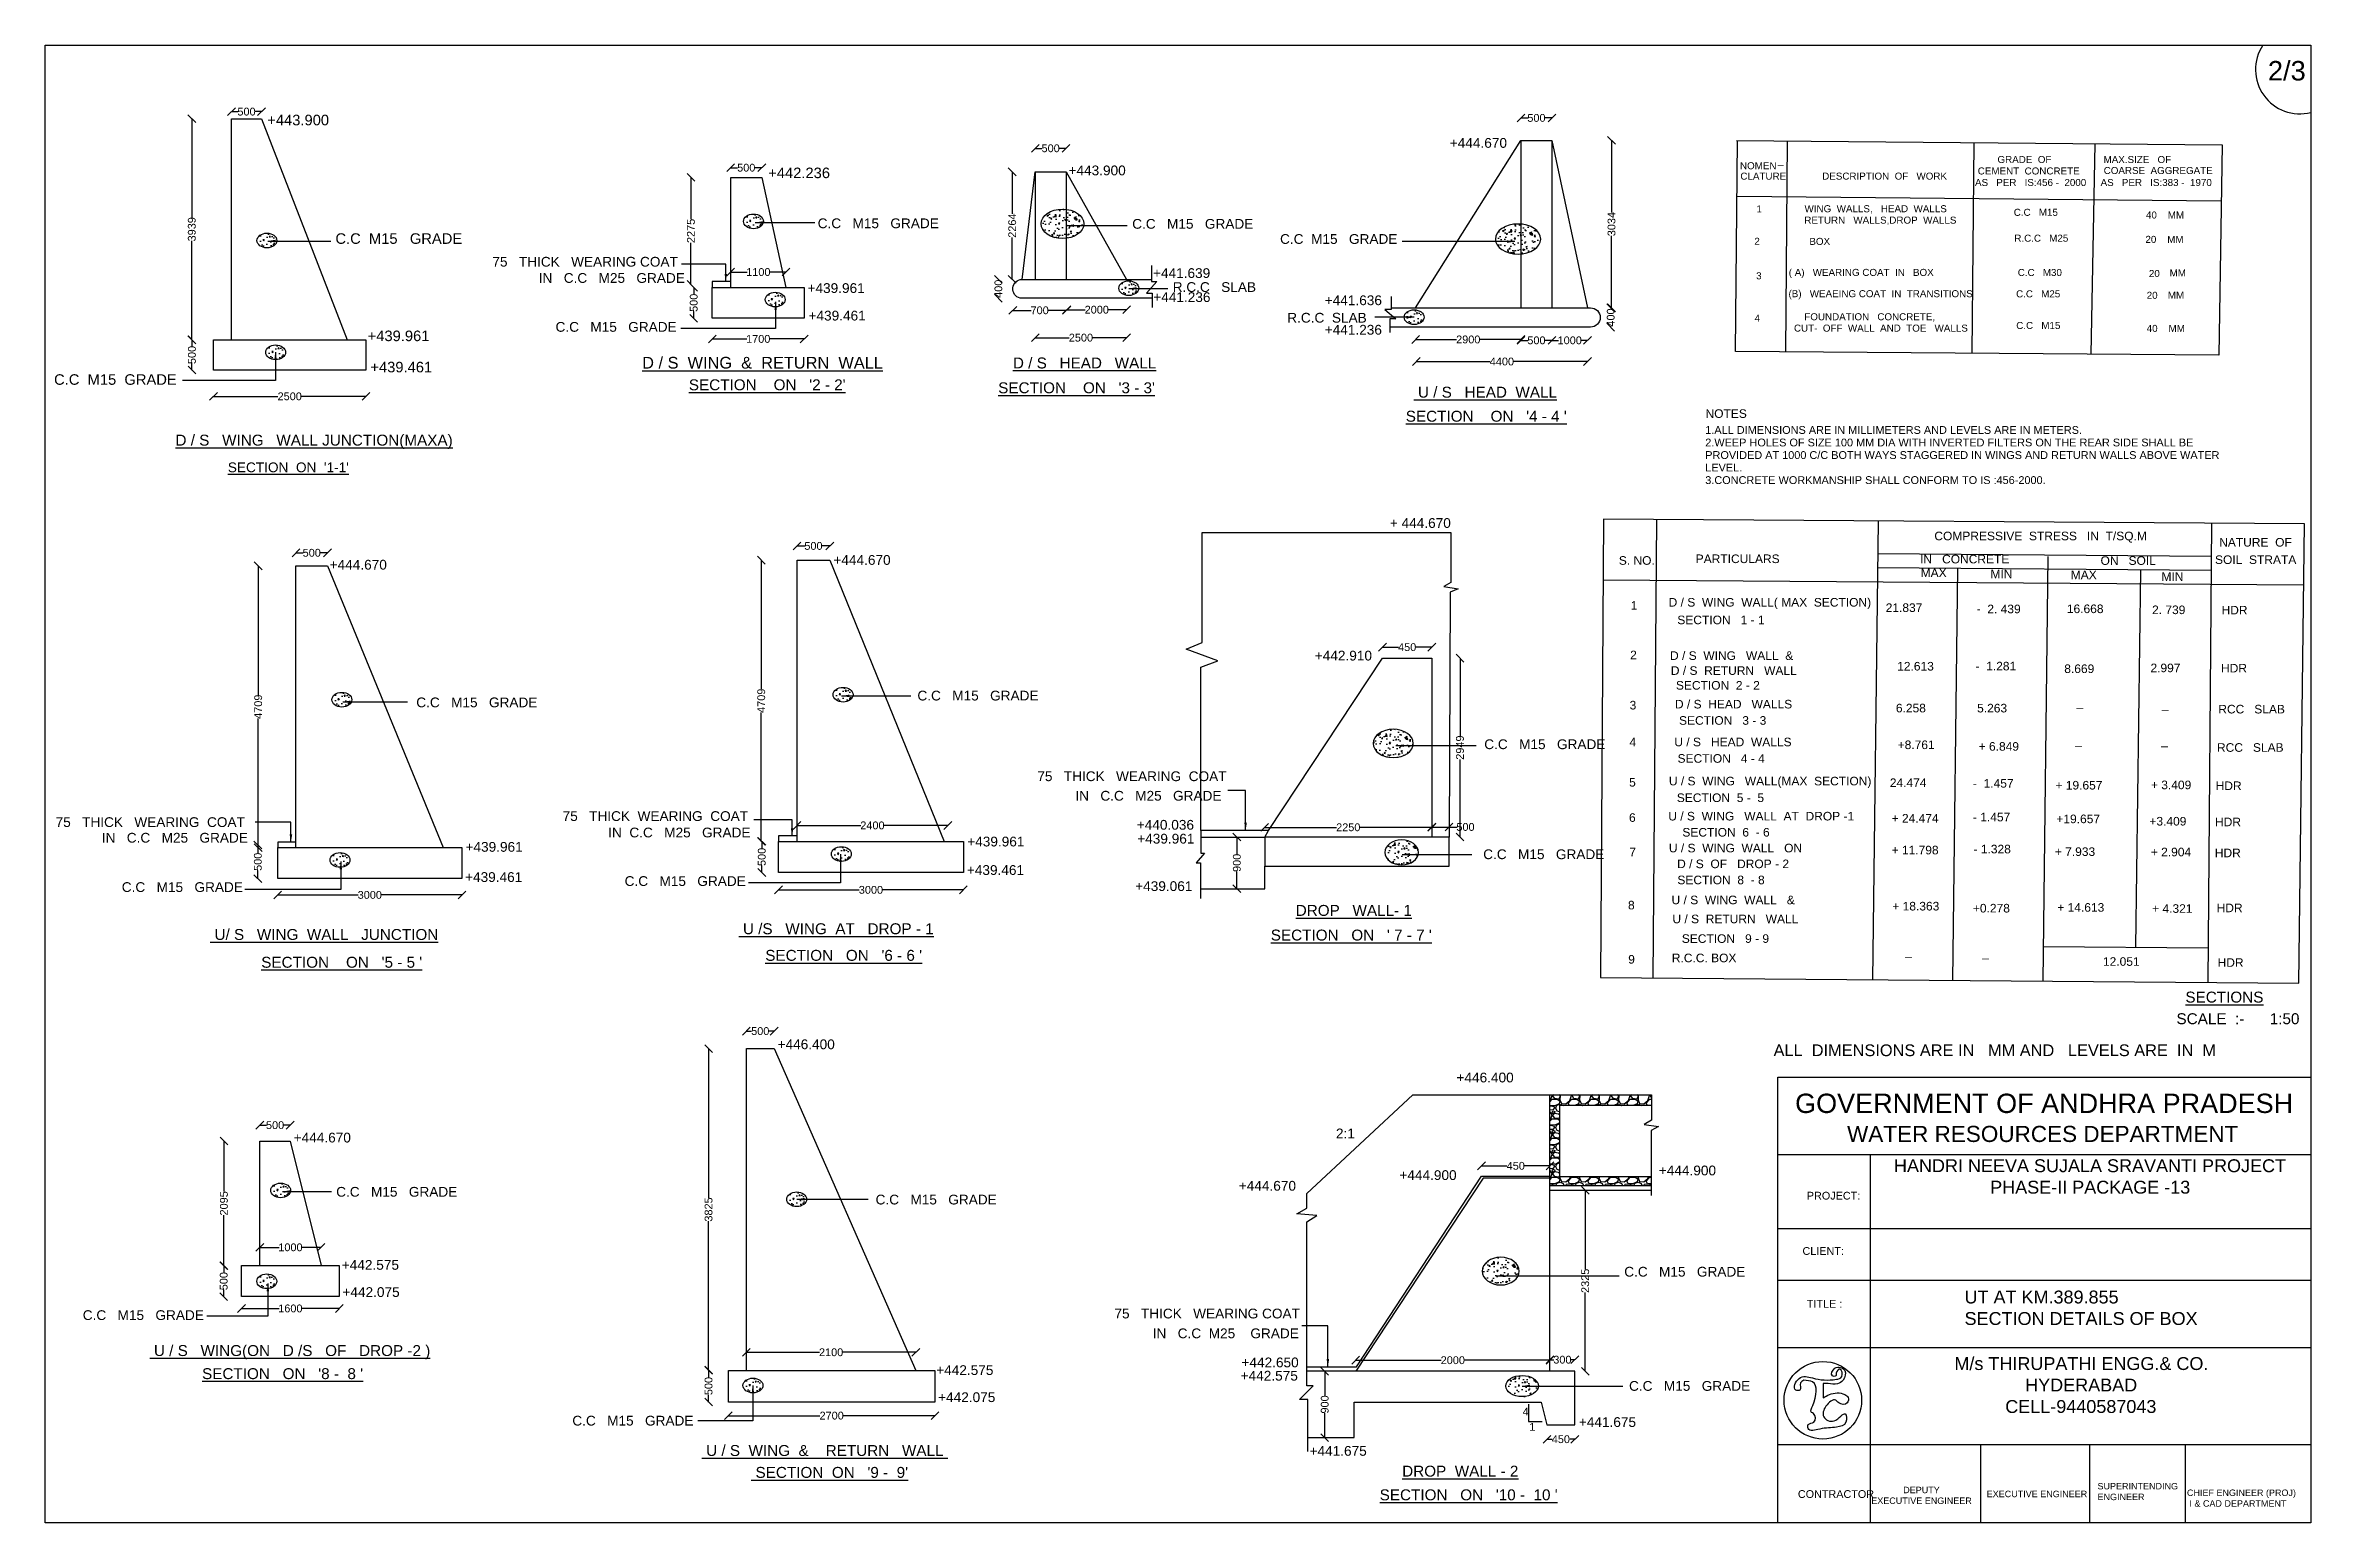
# Model space of a CAD drawing. Header units: millimetres. Extents: x 7618 to 13424, y 6237 to 10024.
import ezdxf

# ---------------------------------------------------------------- set-up
doc = ezdxf.new("R2010")
doc.units = ezdxf.units.MM
doc.header["$MEASUREMENT"] = 0
for name, color, linetype in [('DIMENSION', 2, 'Continuous'), ('DRAWING', 7, 'Continuous'), ('TEXT', 7, 'Continuous')]:
    doc.layers.add(name, color=color, linetype=linetype)
doc.styles.get("Standard").update_dxf_attribs({"font": 'arial.ttf', "height": 20})
doc.dimstyles.get("Standard").update_dxf_attribs({"dimtxt": 20, "dimasz": 20, "dimexe": 0.18, "dimexo": 0.0625, "dimgap": 0.09, "dimtad": 0, "dimdec": 0, "dimzin": 0, "dimdsep": 46, "dimtxsty": 'Standard', "dimblk": 'OBLIQUE', "dimcen": 0.09, "dimse1": 1, "dimse2": 1, "dimadec": 0, "dimazin": 0, "dimtfac": 1, "dimtdec": 0, "dimtofl": 0, "dimtmove": 0, "dimatfit": 3, "dimfxl": 1, "dimtolj": 1, "dimtzin": 0, "dimarcsym": 0})

msp = doc.modelspace()

# ---------------------------------------------------------------- texts
at = {"layer": 'DIMENSION', "color": 0}
for s, height, p in [('2/3', 50, (13314.7, 9934)), ('2.WEEP HOLES OF SIZE 100 MM DIA WITH INVERTED FILTERS ON THE REAR SIDE SHALL BE ', 20, (11872.6, 8996.1)), ('1.ALL DIMENSIONS ARE IN MILLIMETERS AND LEVELS ARE IN METERS.', 20, (11872.6, 9028.2)), ('PROVIDED AT 1000 C/C BOTH WAYS STAGGERED IN WINGS AND RETURN WALLS ABOVE WATER', 20, (11872.6, 8963.9)), ('LEVEL.', 20, (11872.6, 8931.8)), ('3.CONCRETE WORKMANSHIP SHALL CONFORM TO IS :456-2000.', 20, (11872.6, 8899.7)), ('4', 20, (11404.6, 6512.1)), ('1', 20, (11421.7, 6472.9))]:
    msp.add_text(s, height=height, dxfattribs=at).set_placement(p)
at = {"layer": 'TEXT', "color": 0}
for s, height, p in [('+443.900', 27, (8186.9, 9819.2)), ('+444.670', 25, (11217.8, 9761.5)), ('+442.236', 27, (9470.9, 9683.7)), ('+443.900', 25, (10240.6, 9691)), ('NOMEN', 18, (11961.6, 9706.5)), ('CLATURE', 18, (11962.6, 9679.8)), ('_', 18, (12058.9, 9720.2)), ('DESCRIPTION  OF   WORK', 18, (12172.3, 9679.9)), ('CEMENT  CONCRETE', 18, (12571, 9693.1)), ('GRADE  OF', 18, (12621.6, 9722.5)), ('COARSE  AGGREGATE', 18, (12893.8, 9694.3)), ('MAX.SIZE   OF', 18, (12893.5, 9722.4)), ('AS   PER   IS:456 -  2000', 18, (12564, 9663.6)), ('AS   PER   IS:383 -  1970', 18, (12885.9, 9663.5)), ('C.C   M15   GRADE', 25, (9597.7, 9555.4)), ('1', 18, (12003.8, 9595.8)), ('WING  WALLS,   HEAD  WALLS', 18, (12127.1, 9596.3)), ('RETURN   WALLS,DROP  WALLS', 18, (12126.5, 9567.1)), ('C.C   M15', 18, (12663.3, 9587.1)), ('40    MM', 18, (13002.2, 9580.2)), ('C.C  M15   GRADE', 27, (8361.6, 9515.3)), ('C.C   M15   GRADE', 25, (10403.8, 9554)), ('C.C  M15   GRADE', 25, (10782.8, 9515.2)), ('2', 18, (11998.4, 9512.8)), ('BOX', 18, (12139.5, 9512.6)), ('R.C.C   M25', 18, (12664.8, 9520.8)), ('20    MM', 18, (13000.8, 9517.8)), ('75   THICK   WEARING COAT', 25, (8763.9, 9456.9)), ('IN   C.C   M25   GRADE', 25, (8882.8, 9415.3)), ('+439.961', 25, (9571.6, 9389.4)), ('+441.639', 25, (10457.2, 9427.8)), ('R.C.C   SLAB', 25, (10507.7, 9392)), ('3', 18, (12003, 9424.4)), ('( A)   WEARING COAT  IN   BOX', 18, (12086.6, 9433.1)), ('C.C   M30', 18, (12673.6, 9432.9)), ('20', 18, (13009.7, 9430.3)), ('MM', 18, (13062.8, 9431.6)), ('+441.236', 25, (10457.8, 9366.2)), ('+441.636', 25, (10897.3, 9358.1)), ('(B)   WEAEING COAT  IN  TRANSITIONS', 18, (12086, 9378.5)), ('C.C   M25', 18, (12669.3, 9378.1)), ('20', 18, (13004.1, 9374.4)), ('MM', 18, (13058.2, 9374.9)), ('+439.961', 27, (8444.2, 9265.9)), ('C.C   M15   GRADE', 25, (8925.8, 9289.9)), ('+439.461', 25, (9574.2, 9318.8)), ('R.C.C  SLAB', 25, (10801.2, 9313.4)), ('+441.236', 25, (10897.3, 9282.6)), ('4', 18, (11999.1, 9315.8)), ('CUT-  OFF  WALL  AND  TOE   WALLS', 18, (12100, 9290.3)), ('FOUNDATION   CONCRETE,', 18, (12126.5, 9319.4)), ('C.C   M15', 18, (12669.7, 9297.1)), ('40    MM', 18, (13004.1, 9289.6)), ('C.C  M15  GRADE', 27, (7640.5, 9154)), ('+439.461', 27, (8451.2, 9185.9)), ('%%UD / S  WING  &  RETURN  WALL', 30, (9147.8, 9195.6)), ('%%UD / S   HEAD   WALL', 28, (10098.1, 9195.9)), ("%%USECTION    ON   '2 - 2'", 28, (9267.4, 9140)), ("%%USECTION    ON   '3 - 3'", 28, (10060.3, 9132.3)), ('%%U U / S   HEAD  WALL', 28, (11125.3, 9121.1)), ("%%USECTION    ON   '4 - 4 '", 28, (11105, 9059.4)), ('NOTES ', 22, (11873.3, 9069.2)), ('%%UD / S   WING   WALL JUNCTION(MAXA)', 28, (7951.6, 8998.1)), ("%%USECTION  ON  '1-1'", 25, (8085.8, 8929.9)), ('+ 444.670', 25, (11064.2, 8787.2)), ('COMPRESSIVE  STRESS   IN  T/SQ.M', 22, (12459.8, 8755.5)), ('+444.670', 25, (9638, 8692.5)), ('S. NO.', 22, (11651.1, 8692.7)), ('PARTICULARS', 22, (11848.1, 8697)), ('IN   CONCRETE', 22, (12423.3, 8696.2)), ('ON   SOIL', 22, (12885.8, 8692.4)), ('SOIL  STRATA', 22, (13179.2, 8694.7)), ('NATURE  OF', 22, (13189.9, 8739.3)), ('+444.670', 25, (8346.8, 8680.3)), ('MAX', 22, (12424.7, 8661.1)), ('MIN', 22, (12603.7, 8657.9)), ('MAX', 22, (12809.4, 8655.7)), ('MIN', 22, (13042, 8651.2)), ('1', 22, (11681.6, 8577.4)), ('D / S  WING  WALL( MAX  SECTION)', 22, (11778.7, 8585.5)), ('21.837', 22, (12335.1, 8571.7)), ('SECTION   1 - 1', 22, (11801, 8540.3)), ('-  2. 439', 22, (12568.3, 8568.4)), ('16.668', 22, (12799.4, 8568.8)), ('2. 739', 22, (13017.8, 8566.2)), ('HDR', 22, (13195.9, 8565.4)), ('+442.910', 25, (10871.8, 8447.3)), ('2', 22, (11680, 8450.5)), ('D / S  WING   WALL  &', 22, (11782.3, 8448.8)), ('D / S  RETURN   WALL', 22, (11784.4, 8410.5)), ('12.613', 22, (12364.5, 8421.6)), ('-  1.281', 22, (12565.3, 8421.9)), ('8.669', 22, (12792.8, 8415.2)), ('2.997', 22, (13013.7, 8417.2)), ('HDR', 22, (13194.6, 8416.6)), ('C.C   M15   GRADE', 25, (9853.3, 8344.8)), ('SECTION  2 - 2', 22, (11797.4, 8372.7)), ('C.C   M15   GRADE', 25, (8568.8, 8327.4)), ('3', 22, (11678.7, 8321.8)), ('D / S  HEAD   WALLS', 22, (11794.9, 8324.4)), ('SECTION   3 - 3', 22, (11805.4, 8282.6)), ('6.258', 22, (12361.2, 8314.4)), ('5.263', 22, (12569.4, 8314.2)), ('_', 22, (12824.1, 8330.1)), ('_', 22, (13043, 8325)), ('RCC   SLAB', 22, (13187.6, 8311.6)), ('C.C   M15   GRADE', 25, (11306.2, 8220.1)), ('4', 22, (11678.3, 8227.2)), ('U / S   HEAD  WALLS', 22, (11793.3, 8227.4)), ('SECTION   4 - 4', 22, (11801.6, 8185.2)), ('+8.761', 22, (12365.8, 8220.2)), ('+ 6.849', 22, (12573.4, 8216.1)), ('_', 22, (12821, 8232.4)), ('_', 22, (13041, 8231.2)), ('RCC   SLAB', 22, (13184.2, 8213.3)), ('75   THICK   WEARING  COAT', 25, (10160.6, 8138.1)), ('5', 22, (11677.5, 8124.1)), ('U / S  WING   WALL(MAX  SECTION)', 22, (11779.4, 8127.2)), ('24.474', 22, (12345.7, 8123)), ('-  1.457', 22, (12558.7, 8121.4)), ('+ 19.657', 22, (12770.2, 8116.6)), ('+ 3.409', 22, (13014.9, 8117.4)), ('HDR', 22, (13180.8, 8115.2)), ('IN   C.C   M25   GRADE', 25, (10258.2, 8088.1)), ('SECTION  5 -  5', 22, (11799.7, 8084.5)), ('75   THICK   WEARING  COAT', 25, (7644.4, 8020.5)), ('75   THICK  WEARING  COAT', 25, (8943.9, 8036)), ('IN  C.C   M25   GRADE', 25, (9060.7, 7993.9)), ('+440.036', 25, (10415.6, 8013.6)), ('6', 22, (11677.2, 8033.7)), ('U / S  WING   WALL  AT  DROP -1', 22, (11777.9, 8037.3)), ('SECTION  6  - 6', 22, (11814, 7996)), ('+ 24.474', 22, (12350.3, 8031.9)), ('- 1.457', 22, (12558.7, 8035)), ('+19.657', 22, (12772.6, 8030.3)), ('+3.409', 22, (13011, 8024.3)), ('HDR', 22, (13179.2, 8022.5)), ('IN   C.C   M25   GRADE', 25, (7762.8, 7980.5)), ('+439.961', 25, (8695, 7957.1)), ('+439.961', 25, (9981, 7970.7)), ('+439.961', 25, (10416.7, 7978.1)), ('C.C   M15   GRADE', 25, (11303.5, 7938.1)), ('7', 22, (11677.9, 7945.2)), ('U / S  WING  WALL   ON', 22, (11779.4, 7955.5)), ('+ 11.798', 22, (12350.2, 7950.4)), ('- 1.328', 22, (12560.2, 7952.9)), ('+ 7.933', 22, (12768.6, 7946.3)), ('+ 2.904', 22, (13014.6, 7945.4)), ('HDR', 22, (13178.7, 7943)), ('+439.461', 25, (8693.9, 7879.7)), ('+439.461', 25, (9980, 7897.7)), ('D / S  OF   DROP - 2', 22, (11800.5, 7915)), ('C.C   M15   GRADE', 25, (7814, 7854)), ('C.C   M15   GRADE', 25, (9102.9, 7869.4)), ('+439.061', 25, (10411.5, 7856.4)), ('U / S  WING  WALL   &', 22, (11786.2, 7822.5)), ('SECTION  8  - 8', 22, (11801.2, 7873.8)), ('%%UDROP   WALL- 1', 28, (10822.9, 7792.7)), ('8', 22, (11674.6, 7809.3)), ('U / S  RETURN   WALL', 22, (11788.5, 7773.8)), ('+ 18.363', 22, (12352, 7806.6)), ('+0.278', 22, (12558.6, 7801.4)), ('+ 14.613', 22, (12774.9, 7803.4)), ('+ 4.321', 22, (13018, 7800.5)), ('HDR', 22, (13183.3, 7802.1)), ('%%U U/ S   WING  WALL   JUNCTION', 28, (8040.8, 7731)), ('%%U U /S   WING  AT   DROP - 1', 28, (9395.2, 7745.7)), ("%%USECTION   ON   ' 7 - 7 '", 28, (10759, 7729.5)), ('SECTION   9 - 9', 22, (11812.5, 7723.5)), ("%%USECTION    ON   '5 - 5 '", 28, (8171.4, 7659.8)), ("%%USECTION   ON   '6 - 6 '", 28, (9463.4, 7677.5)), ('9', 22, (11675.1, 7670.3)), ('R.C.C. BOX', 22, (11786.9, 7673.9)), ('_', 22, (12385.4, 7690.9)), ('_', 22, (12582.5, 7687.6)), ('12.051', 22, (12892, 7664.7)), ('HDR', 22, (13185.8, 7662.1)), ('%%USECTIONS', 28, (13103.3, 7570.5)), ('SCALE  :-      1:50', 28, (13080.4, 7515.1)), ('+446.400', 25, (9494.9, 7451)), ('ALL  DIMENSIONS ARE IN   MM AND   LEVELS ARE  IN  M', 30, (12047.7, 7433.2)), ('+446.400', 25, (11235, 7365.9)), ('+444.670', 25, (8254.6, 7211.9)), ('2:1', 25, (10926, 7222.5)), ('+444.900', 25, (11753.6, 7127.6)), ('C.C   M15   GRADE', 25, (8363.5, 7072.9)), ('+444.670', 25, (10677, 7088.3)), ('+444.900', 25, (11088.7, 7115.7)), ('C.C   M15   GRADE', 25, (9746.1, 7053)), ('+442.575', 25, (8377.9, 6885.6)), ('C.C   M15   GRADE', 25, (11664.9, 6868.1)), ('+442.075', 25, (8379.6, 6815.9)), ('C.C   M15   GRADE', 25, (7714, 6756.8)), ('75   THICK   WEARING COAT', 25, (10358.3, 6760.9)), ('IN   C.C  M25    GRADE', 25, (10456.4, 6710.1)), ('%%U U / S   WING(ON   D /S   OF   DROP -2 )', 28, (7885.5, 6664.5)), ("%%USECTION   ON   '8 -  8 '", 28, (8019.8, 6605.3)), ('+442.575', 25, (9901.5, 6615.9)), ('+442.575', 25, (10681.8, 6601.5)), ('+442.650', 25, (10683.9, 6635.6)), ('+442.075', 25, (9906.4, 6546.5)), ('C.C   M15   GRADE', 25, (11677.3, 6575.3)), ('C.C   M15   GRADE', 25, (8968.8, 6486.3)), ('+441.675', 25, (11548.6, 6482.7)), ('%%U U / S  WING  &    RETURN   WALL ', 28, (9300.9, 6408.3)), ('+441.675', 25, (10858.4, 6408.8)), ("%%U SECTION  ON   '9 -  9'", 28, (9427.5, 6352.2)), ('%%UDROP  WALL - 2', 28, (11095.8, 6355.4)), ("%%USECTION   ON   '10 -  10 '", 28, (11038.1, 6294.7))]:
    msp.add_text(s, height=height, dxfattribs=at).set_placement(p)
at = {"layer": 'TEXT', "color": 0, "attachment_point": 1}
for s, insert, char_height, width in [('\\pi26.729;{\\H1.5x;GOVERNMENT OF ANDHRA PRADESH}  \\P\\pi159.88;{\\H1.25x;WATER RESOURCES DEPARTMENT }', (12076.2, 7337), 33.028, 1320.877), ('\\pi2.3093;HANDRI NEEVA SUJALA SRAVANTI PROJECT \\P\\pi248.93;PHASE-II PACKAGE -13', (12354, 7168.8), 33.028, 1005.041), ('PROJECT:', (12133, 7085.4), 19.82, 203.296), ('CLIENT:', (12121.8, 6943.6), 19.82, 203.296), ('TITLE :', (12132.9, 6808.2), 19.82, 203.296), ('UT AT KM.389.855\\PSECTION DETAILS OF BOX ', (12537.2, 6832.2), 33.028, 807.547), ('\\pi3.7174;M/s THIRUPATHI ENGG.& CO. \\P\\pi185.06;HYDERABAD   \\P\\pi134.06;CELL-9440587043', (12507.5, 6661.7), 33.028, 651.125), ('\\pi147.35;DEPUTY \\P\\pi65.381;EXECUTIVE ENGINEER ', (12232.7, 6329.4), 16.514, 386.313), ('SUPERINTENDING \\PENGINEER ', (12878, 6339.1), 16.514, 205.093), ('CONTRACTOR ', (12110, 6320.6), 19.817, 203.296), ('EXECUTIVE ENGINEER', (12594, 6319.2), 16.514, 257.542), ('CHIEF ENGINEER (PROJ)\\P I & CAD DEPARTMENT ', (13107.2, 6322.3), 16.514, 278.754)]:
    msp.add_mtext(s, dxfattribs=dict(at, insert=insert, char_height=char_height, width=width))

# ---------------------------------------------------------------- blocks, each defined once
blk = doc.blocks.new('_Oblique')
at = {"color": 0, "linetype": 'ByBlock', "lineweight": -2}
blk.add_line((-0.5, -0.5), (0.5, 0.5), dxfattribs=at)
blk = doc.blocks.new('*D4')
at = {"layer": 'Defpoints', "color": 0}
for p in [(8095.2, 9836), (8172.2, 9854.1), (8172.2, 9836)]:
    blk.add_point(p, dxfattribs=at)
at = {"layer": 'DIMENSION', "color": 0, "lineweight": -2}
for p, q in [((8095.2, 9854.1), (8111.5, 9854.1)), ((8172.2, 9854.1), (8155.8, 9854.1))]:
    blk.add_line(p, q, dxfattribs=at)
at = {"layer": 'DIMENSION', "color": 0, "lineweight": -2, "xscale": 20, "yscale": 20, "zscale": 20, "rotation": 180}
blk.add_blockref('_Oblique', (8095.2, 9854.1), dxfattribs=at)
at = {"layer": 'DIMENSION', "color": 0, "lineweight": -2, "xscale": 20, "yscale": 20, "zscale": 20}
blk.add_blockref('_Oblique', (8172.2, 9854.1), dxfattribs=at)
at = {"layer": 'DIMENSION', "color": 0, "insert": (8133.7, 9854.1), "char_height": 20, "attachment_point": 5}
blk.add_mtext('\\A1;500', dxfattribs=at)
blk = doc.blocks.new('*D5')
at = {"layer": 'Defpoints', "color": 0}
for p in [(8095.2, 9836), (7993.5, 9269.2), (8095.2, 9269.2)]:
    blk.add_point(p, dxfattribs=at)
at = {"layer": 'DIMENSION', "color": 0, "lineweight": -2}
for p, q in [((7993.5, 9836), (7993.5, 9582.6)), ((7993.5, 9269.2), (7993.5, 9522.6))]:
    blk.add_line(p, q, dxfattribs=at)
at = {"layer": 'DIMENSION', "color": 0, "lineweight": -2, "xscale": 20, "yscale": 20, "zscale": 20}
for p, rotation in [((7993.5, 9836), 90), ((7993.5, 9269.2), 270)]:
    blk.add_blockref('_Oblique', p, dxfattribs=dict(at, rotation=rotation))
at = {"layer": 'DIMENSION', "color": 0, "insert": (7993.5, 9552.6), "char_height": 20, "attachment_point": 5, "rotation": 90}
blk.add_mtext('\\A1;3939', dxfattribs=at)
blk = doc.blocks.new('*D6')
at = {"layer": 'Defpoints', "color": 0}
for p in [(8095.2, 9269.2), (7993.8, 9191.7), (8095.2, 9191.7)]:
    blk.add_point(p, dxfattribs=at)
at = {"layer": 'DIMENSION', "color": 0, "lineweight": -2}
for p, q in [((7993.8, 9269.2), (7993.8, 9252.6)), ((7993.8, 9191.7), (7993.8, 9208.3))]:
    blk.add_line(p, q, dxfattribs=at)
at = {"layer": 'DIMENSION', "color": 0, "lineweight": -2, "xscale": 20, "yscale": 20, "zscale": 20}
for p, rotation in [((7993.8, 9269.2), 90), ((7993.8, 9191.7), 270)]:
    blk.add_blockref('_Oblique', p, dxfattribs=dict(at, rotation=rotation))
at = {"layer": 'DIMENSION', "color": 0, "insert": (7993.8, 9230.4), "char_height": 20, "attachment_point": 5, "rotation": 90}
blk.add_mtext('\\A1;500', dxfattribs=at)
blk = doc.blocks.new('*D7')
at = {"layer": 'Defpoints', "color": 0}
for p in [(8049, 9191.7), (8439.8, 9191.7), (8439.8, 9124.3)]:
    blk.add_point(p, dxfattribs=at)
at = {"layer": 'DIMENSION', "color": 0, "lineweight": -2}
for p, q in [((8049, 9124.3), (8214.3, 9124.3)), ((8439.8, 9124.3), (8274.5, 9124.3))]:
    blk.add_line(p, q, dxfattribs=at)
at = {"layer": 'DIMENSION', "color": 0, "lineweight": -2, "xscale": 20, "yscale": 20, "zscale": 20, "rotation": 180}
blk.add_blockref('_Oblique', (8049, 9124.3), dxfattribs=at)
at = {"layer": 'DIMENSION', "color": 0, "lineweight": -2, "xscale": 20, "yscale": 20, "zscale": 20}
blk.add_blockref('_Oblique', (8439.8, 9124.3), dxfattribs=at)
at = {"layer": 'DIMENSION', "color": 0, "insert": (8244.4, 9124.3), "char_height": 20, "attachment_point": 5}
blk.add_mtext('\\A1;2500', dxfattribs=at)
blk = doc.blocks.new('*D8')
at = {"layer": 'Defpoints', "color": 0}
for p in [(9454.5, 9710.4), (9374.8, 9685.7), (9454.5, 9685.7)]:
    blk.add_point(p, dxfattribs=at)
at = {"layer": 'DIMENSION', "color": 0, "lineweight": -2}
for p, q in [((9374.8, 9710.4), (9392.5, 9710.4)), ((9454.5, 9710.4), (9436.8, 9710.4))]:
    blk.add_line(p, q, dxfattribs=at)
at = {"layer": 'DIMENSION', "color": 0, "lineweight": -2, "xscale": 20, "yscale": 20, "zscale": 20, "rotation": 180}
blk.add_blockref('_Oblique', (9374.8, 9710.4), dxfattribs=at)
at = {"layer": 'DIMENSION', "color": 0, "lineweight": -2, "xscale": 20, "yscale": 20, "zscale": 20}
blk.add_blockref('_Oblique', (9454.5, 9710.4), dxfattribs=at)
at = {"layer": 'DIMENSION', "color": 0, "insert": (9414.6, 9710.4), "char_height": 20, "attachment_point": 5}
blk.add_mtext('\\A1;500', dxfattribs=at)
blk = doc.blocks.new('*D9')
at = {"layer": 'Defpoints', "color": 0}
for p in [(9374.8, 9685.7), (9272.8, 9411), (9374.8, 9411)]:
    blk.add_point(p, dxfattribs=at)
at = {"layer": 'DIMENSION', "color": 0, "lineweight": -2}
for p, q in [((9272.8, 9685.7), (9272.8, 9578.6)), ((9272.8, 9411), (9272.8, 9518.2))]:
    blk.add_line(p, q, dxfattribs=at)
at = {"layer": 'DIMENSION', "color": 0, "lineweight": -2, "xscale": 20, "yscale": 20, "zscale": 20}
for p, rotation in [((9272.8, 9685.7), 90), ((9272.8, 9411), 270)]:
    blk.add_blockref('_Oblique', p, dxfattribs=dict(at, rotation=rotation))
at = {"layer": 'DIMENSION', "color": 0, "insert": (9272.8, 9548.4), "char_height": 20, "attachment_point": 5, "rotation": 90}
blk.add_mtext('\\A1;2275', dxfattribs=at)
blk = doc.blocks.new('*D10')
at = {"layer": 'Defpoints', "color": 0}
for p in [(9374.8, 9403.7), (9280, 9324.6), (9374.8, 9324.6)]:
    blk.add_point(p, dxfattribs=at)
at = {"layer": 'DIMENSION', "color": 0, "lineweight": -2}
for p, q in [((9280, 9403.7), (9280, 9386.3)), ((9280, 9324.6), (9280, 9342))]:
    blk.add_line(p, q, dxfattribs=at)
at = {"layer": 'DIMENSION', "color": 0, "lineweight": -2, "xscale": 20, "yscale": 20, "zscale": 20}
for p, rotation in [((9280, 9403.7), 90), ((9280, 9324.6), 270)]:
    blk.add_blockref('_Oblique', p, dxfattribs=dict(at, rotation=rotation))
at = {"layer": 'DIMENSION', "color": 0, "insert": (9280, 9364.2), "char_height": 20, "attachment_point": 5, "rotation": 90}
blk.add_mtext('\\A1;500', dxfattribs=at)
blk = doc.blocks.new('*D11')
at = {"layer": 'Defpoints', "color": 0}
for p in [(9327.6, 9326.4), (9562.9, 9326.4), (9562.9, 9271.5)]:
    blk.add_point(p, dxfattribs=at)
at = {"layer": 'DIMENSION', "color": 0, "lineweight": -2}
for p, q in [((9327.6, 9271.5), (9416.3, 9271.5)), ((9562.9, 9271.5), (9474.2, 9271.5))]:
    blk.add_line(p, q, dxfattribs=at)
at = {"layer": 'DIMENSION', "color": 0, "lineweight": -2, "xscale": 20, "yscale": 20, "zscale": 20, "rotation": 180}
blk.add_blockref('_Oblique', (9327.6, 9271.5), dxfattribs=at)
at = {"layer": 'DIMENSION', "color": 0, "lineweight": -2, "xscale": 20, "yscale": 20, "zscale": 20}
blk.add_blockref('_Oblique', (9562.9, 9271.5), dxfattribs=at)
at = {"layer": 'DIMENSION', "color": 0, "insert": (9445.3, 9271.5), "char_height": 20, "attachment_point": 5}
blk.add_mtext('\\A1;1700', dxfattribs=at)
blk = doc.blocks.new('*D12')
at = {"layer": 'Defpoints', "color": 0}
for p in [(9516.3, 9442.9), (9374.8, 9403.7), (9516.3, 9403.7)]:
    blk.add_point(p, dxfattribs=at)
at = {"layer": 'DIMENSION', "color": 0, "lineweight": -2}
for p, q in [((9374.8, 9442.9), (9416.6, 9442.9)), ((9516.3, 9442.9), (9474.5, 9442.9))]:
    blk.add_line(p, q, dxfattribs=at)
at = {"layer": 'DIMENSION', "color": 0, "lineweight": -2, "xscale": 20, "yscale": 20, "zscale": 20, "rotation": 180}
blk.add_blockref('_Oblique', (9374.8, 9442.9), dxfattribs=at)
at = {"layer": 'DIMENSION', "color": 0, "lineweight": -2, "xscale": 20, "yscale": 20, "zscale": 20}
blk.add_blockref('_Oblique', (9516.3, 9442.9), dxfattribs=at)
at = {"layer": 'DIMENSION', "color": 0, "insert": (9445.6, 9442.9), "char_height": 20, "attachment_point": 5}
blk.add_mtext('\\A1;1100', dxfattribs=at)
blk = doc.blocks.new('*D13')
at = {"layer": 'Defpoints', "color": 0}
for p in [(10234.3, 9760.1), (10155.3, 9699.9), (10234.3, 9699.9)]:
    blk.add_point(p, dxfattribs=at)
at = {"layer": 'DIMENSION', "color": 0, "lineweight": -2}
for p, q in [((10155.3, 9760.1), (10172.6, 9760.1)), ((10234.3, 9760.1), (10216.9, 9760.1))]:
    blk.add_line(p, q, dxfattribs=at)
at = {"layer": 'DIMENSION', "color": 0, "lineweight": -2, "xscale": 20, "yscale": 20, "zscale": 20, "rotation": 180}
blk.add_blockref('_Oblique', (10155.3, 9760.1), dxfattribs=at)
at = {"layer": 'DIMENSION', "color": 0, "lineweight": -2, "xscale": 20, "yscale": 20, "zscale": 20}
blk.add_blockref('_Oblique', (10234.3, 9760.1), dxfattribs=at)
at = {"layer": 'DIMENSION', "color": 0, "insert": (10194.8, 9760.1), "char_height": 20, "attachment_point": 5}
blk.add_mtext('\\A1;500', dxfattribs=at)
blk = doc.blocks.new('*D14')
at = {"layer": 'Defpoints', "color": 0}
for p in [(10155.3, 9699.9), (10096.3, 9424.1), (10155.3, 9424.1)]:
    blk.add_point(p, dxfattribs=at)
at = {"layer": 'DIMENSION', "color": 0, "lineweight": -2}
for p, q in [((10096.3, 9699.9), (10096.3, 9592.1)), ((10096.3, 9424.1), (10096.3, 9531.9))]:
    blk.add_line(p, q, dxfattribs=at)
at = {"layer": 'DIMENSION', "color": 0, "lineweight": -2, "xscale": 20, "yscale": 20, "zscale": 20}
for p, rotation in [((10096.3, 9699.9), 90), ((10096.3, 9424.1), 270)]:
    blk.add_blockref('_Oblique', p, dxfattribs=dict(at, rotation=rotation))
at = {"layer": 'DIMENSION', "color": 0, "insert": (10096.3, 9562), "char_height": 20, "attachment_point": 5, "rotation": 90}
blk.add_mtext('\\A1;2264', dxfattribs=at)
blk = doc.blocks.new('*D15')
at = {"layer": 'Defpoints', "color": 0}
for p in [(10155.3, 9424.1), (10060.9, 9376.2), (10155.3, 9376.2)]:
    blk.add_point(p, dxfattribs=at)
at = {"layer": 'DIMENSION', "color": 0, "lineweight": -2}
for p, q in [((10060.9, 9424.1), (10060.9, 9422.7)), ((10060.9, 9376.2), (10060.9, 9377.6))]:
    blk.add_line(p, q, dxfattribs=at)
at = {"layer": 'DIMENSION', "color": 0, "lineweight": -2, "xscale": 20, "yscale": 20, "zscale": 20}
for p, rotation in [((10060.9, 9424.1), 90), ((10060.9, 9376.2), 270)]:
    blk.add_blockref('_Oblique', p, dxfattribs=dict(at, rotation=rotation))
at = {"layer": 'DIMENSION', "color": 0, "insert": (10060.9, 9400.2), "char_height": 20, "attachment_point": 5, "rotation": 90}
blk.add_mtext('\\A1;400', dxfattribs=at)
blk = doc.blocks.new('*D16')
at = {"layer": 'Defpoints', "color": 0}
for p in [(10097.8, 9402.2), (10235.4, 9402.2), (10235.4, 9344.8)]:
    blk.add_point(p, dxfattribs=at)
at = {"layer": 'DIMENSION', "color": 0, "lineweight": -2}
for p, q in [((10097.8, 9344.8), (10144.5, 9344.8)), ((10235.4, 9344.8), (10188.6, 9344.8))]:
    blk.add_line(p, q, dxfattribs=at)
at = {"layer": 'DIMENSION', "color": 0, "lineweight": -2, "xscale": 20, "yscale": 20, "zscale": 20, "rotation": 180}
blk.add_blockref('_Oblique', (10097.8, 9344.8), dxfattribs=at)
at = {"layer": 'DIMENSION', "color": 0, "lineweight": -2, "xscale": 20, "yscale": 20, "zscale": 20}
blk.add_blockref('_Oblique', (10235.4, 9344.8), dxfattribs=at)
at = {"layer": 'DIMENSION', "color": 0, "insert": (10166.6, 9344.8), "char_height": 20, "attachment_point": 5}
blk.add_mtext('\\A1;700', dxfattribs=at)
blk = doc.blocks.new('*D17')
at = {"layer": 'Defpoints', "color": 0}
for p in [(10236.4, 9424.1), (10389.6, 9424.1), (10389.6, 9346.4)]:
    blk.add_point(p, dxfattribs=at)
at = {"layer": 'DIMENSION', "color": 0, "lineweight": -2}
for p, q in [((10236.4, 9346.4), (10282.9, 9346.4)), ((10389.6, 9346.4), (10343.1, 9346.4))]:
    blk.add_line(p, q, dxfattribs=at)
at = {"layer": 'DIMENSION', "color": 0, "lineweight": -2, "xscale": 20, "yscale": 20, "zscale": 20, "rotation": 180}
blk.add_blockref('_Oblique', (10236.4, 9346.4), dxfattribs=at)
at = {"layer": 'DIMENSION', "color": 0, "lineweight": -2, "xscale": 20, "yscale": 20, "zscale": 20}
blk.add_blockref('_Oblique', (10389.6, 9346.4), dxfattribs=at)
at = {"layer": 'DIMENSION', "color": 0, "insert": (10313, 9346.4), "char_height": 20, "attachment_point": 5}
blk.add_mtext('\\A1;2000', dxfattribs=at)
blk = doc.blocks.new('*D18')
at = {"layer": 'Defpoints', "color": 0}
for p in [(10155.3, 9424.1), (10389.6, 9424.1), (10389.6, 9274.7)]:
    blk.add_point(p, dxfattribs=at)
at = {"layer": 'DIMENSION', "color": 0, "lineweight": -2}
for p, q in [((10155.3, 9274.7), (10242.3, 9274.7)), ((10389.6, 9274.7), (10302.5, 9274.7))]:
    blk.add_line(p, q, dxfattribs=at)
at = {"layer": 'DIMENSION', "color": 0, "lineweight": -2, "xscale": 20, "yscale": 20, "zscale": 20, "rotation": 180}
blk.add_blockref('_Oblique', (10155.3, 9274.7), dxfattribs=at)
at = {"layer": 'DIMENSION', "color": 0, "lineweight": -2, "xscale": 20, "yscale": 20, "zscale": 20}
blk.add_blockref('_Oblique', (10389.6, 9274.7), dxfattribs=at)
at = {"layer": 'DIMENSION', "color": 0, "insert": (10272.4, 9274.7), "char_height": 20, "attachment_point": 5}
blk.add_mtext('\\A1;2500', dxfattribs=at)
blk = doc.blocks.new('*D19')
at = {"layer": 'Defpoints', "color": 0}
for p in [(11479.7, 9838), (11400.1, 9780.6), (11479.7, 9780.6)]:
    blk.add_point(p, dxfattribs=at)
at = {"layer": 'DIMENSION', "color": 0, "lineweight": -2}
for p, q in [((11400.1, 9838), (11417.8, 9838)), ((11479.7, 9838), (11462.1, 9838))]:
    blk.add_line(p, q, dxfattribs=at)
at = {"layer": 'DIMENSION', "color": 0, "lineweight": -2, "xscale": 20, "yscale": 20, "zscale": 20, "rotation": 180}
blk.add_blockref('_Oblique', (11400.1, 9838), dxfattribs=at)
at = {"layer": 'DIMENSION', "color": 0, "lineweight": -2, "xscale": 20, "yscale": 20, "zscale": 20}
blk.add_blockref('_Oblique', (11479.7, 9838), dxfattribs=at)
at = {"layer": 'DIMENSION', "color": 0, "insert": (11439.9, 9838), "char_height": 20, "attachment_point": 5}
blk.add_mtext('\\A1;500', dxfattribs=at)
blk = doc.blocks.new('*D20')
at = {"layer": 'Defpoints', "color": 0}
for p in [(11479.7, 9780.6), (11479.7, 9351.3), (11632.4, 9351.3)]:
    blk.add_point(p, dxfattribs=at)
at = {"layer": 'DIMENSION', "color": 0, "lineweight": -2}
for p, q in [((11632.4, 9780.6), (11632.4, 9595.8)), ((11632.4, 9351.3), (11632.4, 9536))]:
    blk.add_line(p, q, dxfattribs=at)
at = {"layer": 'DIMENSION', "color": 0, "lineweight": -2, "xscale": 20, "yscale": 20, "zscale": 20}
for p, rotation in [((11632.4, 9780.6), 90), ((11632.4, 9351.3), 270)]:
    blk.add_blockref('_Oblique', p, dxfattribs=dict(at, rotation=rotation))
at = {"layer": 'DIMENSION', "color": 0, "insert": (11632.4, 9565.9), "char_height": 20, "attachment_point": 5, "rotation": 90}
blk.add_mtext('\\A1;3034', dxfattribs=at)
blk = doc.blocks.new('*D21')
at = {"layer": 'Defpoints', "color": 0}
for p in [(11570.7, 9351.3), (11570.7, 9301.8), (11630.4, 9301.8)]:
    blk.add_point(p, dxfattribs=at)
at = {"layer": 'DIMENSION', "color": 0, "lineweight": -2}
for p, q in [((11630.4, 9351.3), (11630.4, 9349.1)), ((11630.4, 9301.8), (11630.4, 9304))]:
    blk.add_line(p, q, dxfattribs=at)
at = {"layer": 'DIMENSION', "color": 0, "lineweight": -2, "xscale": 20, "yscale": 20, "zscale": 20}
for p, rotation in [((11630.4, 9351.3), 90), ((11630.4, 9301.8), 270)]:
    blk.add_blockref('_Oblique', p, dxfattribs=dict(at, rotation=rotation))
at = {"layer": 'DIMENSION', "color": 0, "insert": (11630.4, 9326.5), "char_height": 20, "attachment_point": 5, "rotation": 90}
blk.add_mtext('\\A1;400', dxfattribs=at)
blk = doc.blocks.new('*D22')
at = {"layer": 'Defpoints', "color": 0}
for p in [(11130.2, 9351.3), (11400.1, 9351.3), (11400.1, 9270.1)]:
    blk.add_point(p, dxfattribs=at)
at = {"layer": 'DIMENSION', "color": 0, "lineweight": -2}
for p, q in [((11130.2, 9270.1), (11235.1, 9270.1)), ((11400.1, 9270.1), (11295.2, 9270.1))]:
    blk.add_line(p, q, dxfattribs=at)
at = {"layer": 'DIMENSION', "color": 0, "lineweight": -2, "xscale": 20, "yscale": 20, "zscale": 20, "rotation": 180}
blk.add_blockref('_Oblique', (11130.2, 9270.1), dxfattribs=at)
at = {"layer": 'DIMENSION', "color": 0, "lineweight": -2, "xscale": 20, "yscale": 20, "zscale": 20}
blk.add_blockref('_Oblique', (11400.1, 9270.1), dxfattribs=at)
at = {"layer": 'DIMENSION', "color": 0, "insert": (11265.2, 9270.1), "char_height": 20, "attachment_point": 5}
blk.add_mtext('\\A1;2900', dxfattribs=at)
blk = doc.blocks.new('*D23')
at = {"layer": 'Defpoints', "color": 0}
for p in [(11400.1, 9351.3), (11479.7, 9351.3), (11479.7, 9267.8)]:
    blk.add_point(p, dxfattribs=at)
at = {"layer": 'DIMENSION', "color": 0, "lineweight": -2}
for p, q in [((11400.1, 9267.8), (11417.8, 9267.8)), ((11479.7, 9267.8), (11462.1, 9267.8))]:
    blk.add_line(p, q, dxfattribs=at)
at = {"layer": 'DIMENSION', "color": 0, "lineweight": -2, "xscale": 20, "yscale": 20, "zscale": 20, "rotation": 180}
blk.add_blockref('_Oblique', (11400.1, 9267.8), dxfattribs=at)
at = {"layer": 'DIMENSION', "color": 0, "lineweight": -2, "xscale": 20, "yscale": 20, "zscale": 20}
blk.add_blockref('_Oblique', (11479.7, 9267.8), dxfattribs=at)
at = {"layer": 'DIMENSION', "color": 0, "insert": (11439.9, 9267.8), "char_height": 20, "attachment_point": 5}
blk.add_mtext('\\A1;500', dxfattribs=at)
blk = doc.blocks.new('*D24')
at = {"layer": 'Defpoints', "color": 0}
for p in [(11479.7, 9351.3), (11570.7, 9351.3), (11570.7, 9267.8)]:
    blk.add_point(p, dxfattribs=at)
at = {"layer": 'DIMENSION', "color": 0, "lineweight": -2}
for p, q in [((11479.7, 9267.8), (11496.2, 9267.8)), ((11570.7, 9267.8), (11554.2, 9267.8))]:
    blk.add_line(p, q, dxfattribs=at)
at = {"layer": 'DIMENSION', "color": 0, "lineweight": -2, "xscale": 20, "yscale": 20, "zscale": 20, "rotation": 180}
blk.add_blockref('_Oblique', (11479.7, 9267.8), dxfattribs=at)
at = {"layer": 'DIMENSION', "color": 0, "lineweight": -2, "xscale": 20, "yscale": 20, "zscale": 20}
blk.add_blockref('_Oblique', (11570.7, 9267.8), dxfattribs=at)
at = {"layer": 'DIMENSION', "color": 0, "insert": (11525.2, 9267.8), "char_height": 20, "attachment_point": 5}
blk.add_mtext('\\A1;1000', dxfattribs=at)
blk = doc.blocks.new('*D25')
at = {"layer": 'Defpoints', "color": 0}
for p in [(11570.7, 9351.3), (11132.1, 9345.7), (11570.7, 9213.6)]:
    blk.add_point(p, dxfattribs=at)
at = {"layer": 'DIMENSION', "color": 0, "lineweight": -2}
for p, q in [((11132.1, 9213.6), (11321.1, 9213.6)), ((11570.7, 9213.6), (11381.7, 9213.6))]:
    blk.add_line(p, q, dxfattribs=at)
at = {"layer": 'DIMENSION', "color": 0, "lineweight": -2, "xscale": 20, "yscale": 20, "zscale": 20, "rotation": 180}
blk.add_blockref('_Oblique', (11132.1, 9213.6), dxfattribs=at)
at = {"layer": 'DIMENSION', "color": 0, "lineweight": -2, "xscale": 20, "yscale": 20, "zscale": 20}
blk.add_blockref('_Oblique', (11570.7, 9213.6), dxfattribs=at)
at = {"layer": 'DIMENSION', "color": 0, "insert": (11351.4, 9213.6), "char_height": 20, "attachment_point": 5}
blk.add_mtext('\\A1;4400', dxfattribs=at)
blk = doc.blocks.new('*D26')
at = {"layer": 'Defpoints', "color": 0}
for p in [(11171.9, 8481.4), (11045.3, 8453.3), (11171.9, 8453.3)]:
    blk.add_point(p, dxfattribs=at)
at = {"layer": 'DIMENSION', "color": 0, "lineweight": -2}
for p, q in [((11045.3, 8481.4), (11086, 8481.4)), ((11171.9, 8481.4), (11131.2, 8481.4))]:
    blk.add_line(p, q, dxfattribs=at)
at = {"layer": 'DIMENSION', "color": 0, "lineweight": -2, "xscale": 20, "yscale": 20, "zscale": 20, "rotation": 180}
blk.add_blockref('_Oblique', (11045.3, 8481.4), dxfattribs=at)
at = {"layer": 'DIMENSION', "color": 0, "lineweight": -2, "xscale": 20, "yscale": 20, "zscale": 20}
blk.add_blockref('_Oblique', (11171.9, 8481.4), dxfattribs=at)
at = {"layer": 'DIMENSION', "color": 0, "insert": (11108.6, 8481.4), "char_height": 20, "attachment_point": 5}
blk.add_mtext('\\A1;450', dxfattribs=at)
blk = doc.blocks.new('*D27')
at = {"layer": 'Defpoints', "color": 0}
for p in [(10672.1, 7994.7), (10672.1, 7862.4), (10672.1, 7862.4)]:
    blk.add_point(p, dxfattribs=at)
at = {"layer": 'DIMENSION', "color": 0, "lineweight": -2}
for p, q in [((10672.1, 7994.7), (10672.1, 7950.7)), ((10672.1, 7862.4), (10672.1, 7906.4))]:
    blk.add_line(p, q, dxfattribs=at)
at = {"layer": 'DIMENSION', "color": 0, "lineweight": -2, "xscale": 20, "yscale": 20, "zscale": 20}
for p, rotation in [((10672.1, 7994.7), 90), ((10672.1, 7862.4), 270)]:
    blk.add_blockref('_Oblique', p, dxfattribs=dict(at, rotation=rotation))
at = {"layer": 'DIMENSION', "color": 0, "insert": (10672.1, 7928.6), "char_height": 20, "attachment_point": 5, "rotation": 90}
blk.add_mtext('\\A1;900', dxfattribs=at)
blk = doc.blocks.new('*D28')
at = {"layer": 'Defpoints', "color": 0}
for p in [(11171.9, 8019.6), (10743.4, 7994.7), (11171.9, 7994.7)]:
    blk.add_point(p, dxfattribs=at)
at = {"layer": 'DIMENSION', "color": 0, "lineweight": -2}
for p, q in [((10743.4, 8019.6), (10927.6, 8019.6)), ((11171.9, 8019.6), (10987.7, 8019.6))]:
    blk.add_line(p, q, dxfattribs=at)
at = {"layer": 'DIMENSION', "color": 0, "lineweight": -2, "xscale": 20, "yscale": 20, "zscale": 20, "rotation": 180}
blk.add_blockref('_Oblique', (10743.4, 8019.6), dxfattribs=at)
at = {"layer": 'DIMENSION', "color": 0, "lineweight": -2, "xscale": 20, "yscale": 20, "zscale": 20}
blk.add_blockref('_Oblique', (11171.9, 8019.6), dxfattribs=at)
at = {"layer": 'DIMENSION', "color": 0, "insert": (10957.6, 8019.6), "char_height": 20, "attachment_point": 5}
blk.add_mtext('\\A1;2250', dxfattribs=at)
blk = doc.blocks.new('*D29')
at = {"layer": 'Defpoints', "color": 0}
for p in [(11215.9, 8020.5), (11171.9, 7994.7), (11215.9, 7994.7)]:
    blk.add_point(p, dxfattribs=at)
at = {"layer": 'DIMENSION', "color": 0, "lineweight": -2}
for p, q in [((11171.9, 8020.5), (11215.9, 8020.5)), ((11215.9, 8020.5), (11235.9, 8020.5))]:
    blk.add_line(p, q, dxfattribs=at)
at = {"layer": 'DIMENSION', "color": 0, "lineweight": -2, "xscale": 20, "yscale": 20, "zscale": 20, "rotation": 180}
blk.add_blockref('_Oblique', (11171.9, 8020.5), dxfattribs=at)
at = {"layer": 'DIMENSION', "color": 0, "lineweight": -2, "xscale": 20, "yscale": 20, "zscale": 20}
blk.add_blockref('_Oblique', (11215.9, 8020.5), dxfattribs=at)
at = {"layer": 'DIMENSION', "color": 0, "insert": (11258, 8020.5), "char_height": 20, "attachment_point": 5}
blk.add_mtext('\\A1;500', dxfattribs=at)
blk = doc.blocks.new('*D30')
at = {"layer": 'Defpoints', "color": 0}
for p in [(11171.9, 8453.3), (11171.9, 7994.7), (11244, 7994.7)]:
    blk.add_point(p, dxfattribs=at)
at = {"layer": 'DIMENSION', "color": 0, "lineweight": -2}
for p, q in [((11244, 8453.3), (11244, 8254.1)), ((11244, 7994.7), (11244, 8193.9))]:
    blk.add_line(p, q, dxfattribs=at)
at = {"layer": 'DIMENSION', "color": 0, "lineweight": -2, "xscale": 20, "yscale": 20, "zscale": 20}
for p, rotation in [((11244, 8453.3), 90), ((11244, 7994.7), 270)]:
    blk.add_blockref('_Oblique', p, dxfattribs=dict(at, rotation=rotation))
at = {"layer": 'DIMENSION', "color": 0, "insert": (11244, 8224), "char_height": 20, "attachment_point": 5, "rotation": 90}
blk.add_mtext('\\A1;2949', dxfattribs=at)
blk = doc.blocks.new('*D31')
at = {"layer": 'Defpoints', "color": 0}
for p in [(9931.1, 8024.5), (9544.9, 7983.6), (9931.1, 7983.6)]:
    blk.add_point(p, dxfattribs=at)
at = {"layer": 'DIMENSION', "color": 0, "lineweight": -2}
for p, q in [((9544.9, 8024.5), (9707.9, 8024.5)), ((9931.1, 8024.5), (9768.1, 8024.5))]:
    blk.add_line(p, q, dxfattribs=at)
at = {"layer": 'DIMENSION', "color": 0, "lineweight": -2, "xscale": 20, "yscale": 20, "zscale": 20, "rotation": 180}
blk.add_blockref('_Oblique', (9544.9, 8024.5), dxfattribs=at)
at = {"layer": 'DIMENSION', "color": 0, "lineweight": -2, "xscale": 20, "yscale": 20, "zscale": 20}
blk.add_blockref('_Oblique', (9931.1, 8024.5), dxfattribs=at)
at = {"layer": 'DIMENSION', "color": 0, "insert": (9738, 8024.5), "char_height": 20, "attachment_point": 5}
blk.add_mtext('\\A1;2400', dxfattribs=at)
blk = doc.blocks.new('*D32')
at = {"layer": 'Defpoints', "color": 0}
for p in [(9497.3, 7903.9), (9971.2, 7903.9), (9971.2, 7859.3)]:
    blk.add_point(p, dxfattribs=at)
at = {"layer": 'DIMENSION', "color": 0, "lineweight": -2}
for p, q in [((9497.3, 7859.3), (9704.3, 7859.3)), ((9971.2, 7859.3), (9764.2, 7859.3))]:
    blk.add_line(p, q, dxfattribs=at)
at = {"layer": 'DIMENSION', "color": 0, "lineweight": -2, "xscale": 20, "yscale": 20, "zscale": 20, "rotation": 180}
blk.add_blockref('_Oblique', (9497.3, 7859.3), dxfattribs=at)
at = {"layer": 'DIMENSION', "color": 0, "lineweight": -2, "xscale": 20, "yscale": 20, "zscale": 20}
blk.add_blockref('_Oblique', (9971.2, 7859.3), dxfattribs=at)
at = {"layer": 'DIMENSION', "color": 0, "insert": (9734.2, 7859.3), "char_height": 20, "attachment_point": 5}
blk.add_mtext('\\A1;3000', dxfattribs=at)
blk = doc.blocks.new('*D33')
at = {"layer": 'Defpoints', "color": 0}
for p in [(8341.3, 8723.3), (8260.5, 8690), (8341.3, 8690)]:
    blk.add_point(p, dxfattribs=at)
at = {"layer": 'DIMENSION', "color": 0, "lineweight": -2}
for p, q in [((8260.5, 8723.3), (8278.7, 8723.3)), ((8341.3, 8723.3), (8323, 8723.3))]:
    blk.add_line(p, q, dxfattribs=at)
at = {"layer": 'DIMENSION', "color": 0, "lineweight": -2, "xscale": 20, "yscale": 20, "zscale": 20, "rotation": 180}
blk.add_blockref('_Oblique', (8260.5, 8723.3), dxfattribs=at)
at = {"layer": 'DIMENSION', "color": 0, "lineweight": -2, "xscale": 20, "yscale": 20, "zscale": 20}
blk.add_blockref('_Oblique', (8341.3, 8723.3), dxfattribs=at)
at = {"layer": 'DIMENSION', "color": 0, "insert": (8300.9, 8723.3), "char_height": 20, "attachment_point": 5}
blk.add_mtext('\\A1;500', dxfattribs=at)
blk = doc.blocks.new('*D34')
at = {"layer": 'Defpoints', "color": 0}
for p in [(8260.5, 8690), (8163.7, 7967.6), (8260.5, 7967.6)]:
    blk.add_point(p, dxfattribs=at)
at = {"layer": 'DIMENSION', "color": 0, "lineweight": -2}
for p, q in [((8163.7, 8690), (8163.7, 8359.2)), ((8163.7, 7967.6), (8163.7, 8298.4))]:
    blk.add_line(p, q, dxfattribs=at)
at = {"layer": 'DIMENSION', "color": 0, "lineweight": -2, "xscale": 20, "yscale": 20, "zscale": 20}
for p, rotation in [((8163.7, 8690), 90), ((8163.7, 7967.6), 270)]:
    blk.add_blockref('_Oblique', p, dxfattribs=dict(at, rotation=rotation))
at = {"layer": 'DIMENSION', "color": 0, "insert": (8163.7, 8328.8), "char_height": 20, "attachment_point": 5, "rotation": 90}
blk.add_mtext('\\A1;4709', dxfattribs=at)
blk = doc.blocks.new('*D35')
at = {"layer": 'Defpoints', "color": 0}
for p in [(8260.5, 7974.6), (8162.8, 7888.1), (8260.5, 7888.1)]:
    blk.add_point(p, dxfattribs=at)
at = {"layer": 'DIMENSION', "color": 0, "lineweight": -2}
for p, q in [((8162.8, 7974.6), (8162.8, 7953.5)), ((8162.8, 7888.1), (8162.8, 7909.2))]:
    blk.add_line(p, q, dxfattribs=at)
at = {"layer": 'DIMENSION', "color": 0, "lineweight": -2, "xscale": 20, "yscale": 20, "zscale": 20}
for p, rotation in [((8162.8, 7974.6), 90), ((8162.8, 7888.1), 270)]:
    blk.add_blockref('_Oblique', p, dxfattribs=dict(at, rotation=rotation))
at = {"layer": 'DIMENSION', "color": 0, "insert": (8162.8, 7931.3), "char_height": 20, "attachment_point": 5, "rotation": 90}
blk.add_mtext('\\A1;500', dxfattribs=at)
blk = doc.blocks.new('*D36')
at = {"layer": 'Defpoints', "color": 0}
for p in [(8213.7, 7888.1), (8685.8, 7888.1), (8685.8, 7846.4)]:
    blk.add_point(p, dxfattribs=at)
at = {"layer": 'DIMENSION', "color": 0, "lineweight": -2}
for p, q in [((8213.7, 7846.4), (8419.8, 7846.4)), ((8685.8, 7846.4), (8479.6, 7846.4))]:
    blk.add_line(p, q, dxfattribs=at)
at = {"layer": 'DIMENSION', "color": 0, "lineweight": -2, "xscale": 20, "yscale": 20, "zscale": 20, "rotation": 180}
blk.add_blockref('_Oblique', (8213.7, 7846.4), dxfattribs=at)
at = {"layer": 'DIMENSION', "color": 0, "lineweight": -2, "xscale": 20, "yscale": 20, "zscale": 20}
blk.add_blockref('_Oblique', (8685.8, 7846.4), dxfattribs=at)
at = {"layer": 'DIMENSION', "color": 0, "insert": (8449.7, 7846.4), "char_height": 20, "attachment_point": 5}
blk.add_mtext('\\A1;3000', dxfattribs=at)
blk = doc.blocks.new('*D37')
at = {"layer": 'Defpoints', "color": 0}
for p in [(9628.7, 8740.9), (9544.9, 8704.6), (9628.7, 8704.6)]:
    blk.add_point(p, dxfattribs=at)
at = {"layer": 'DIMENSION', "color": 0, "lineweight": -2}
for p, q in [((9544.9, 8740.9), (9564.6, 8740.9)), ((9628.7, 8740.9), (9608.9, 8740.9))]:
    blk.add_line(p, q, dxfattribs=at)
at = {"layer": 'DIMENSION', "color": 0, "lineweight": -2, "xscale": 20, "yscale": 20, "zscale": 20, "rotation": 180}
blk.add_blockref('_Oblique', (9544.9, 8740.9), dxfattribs=at)
at = {"layer": 'DIMENSION', "color": 0, "lineweight": -2, "xscale": 20, "yscale": 20, "zscale": 20}
blk.add_blockref('_Oblique', (9628.7, 8740.9), dxfattribs=at)
at = {"layer": 'DIMENSION', "color": 0, "insert": (9586.8, 8740.9), "char_height": 20, "attachment_point": 5}
blk.add_mtext('\\A1;500', dxfattribs=at)
blk = doc.blocks.new('*D38')
at = {"layer": 'Defpoints', "color": 0}
for p in [(9544.9, 8704.6), (9453.1, 7983.6), (9544.9, 7983.6)]:
    blk.add_point(p, dxfattribs=at)
at = {"layer": 'DIMENSION', "color": 0, "lineweight": -2}
for p, q in [((9453.1, 8704.6), (9453.1, 8374.5)), ((9453.1, 7983.6), (9453.1, 8313.7))]:
    blk.add_line(p, q, dxfattribs=at)
at = {"layer": 'DIMENSION', "color": 0, "lineweight": -2, "xscale": 20, "yscale": 20, "zscale": 20}
for p, rotation in [((9453.1, 8704.6), 90), ((9453.1, 7983.6), 270)]:
    blk.add_blockref('_Oblique', p, dxfattribs=dict(at, rotation=rotation))
at = {"layer": 'DIMENSION', "color": 0, "insert": (9453.1, 8344.1), "char_height": 20, "attachment_point": 5, "rotation": 90}
blk.add_mtext('\\A1;4709', dxfattribs=at)
blk = doc.blocks.new('*D39')
at = {"layer": 'Defpoints', "color": 0}
for p in [(9574.7, 7983.6), (9454.4, 7903.9), (9574.7, 7903.9)]:
    blk.add_point(p, dxfattribs=at)
at = {"layer": 'DIMENSION', "color": 0, "lineweight": -2}
for p, q in [((9454.4, 7983.6), (9454.4, 7965.9)), ((9454.4, 7903.9), (9454.4, 7921.6))]:
    blk.add_line(p, q, dxfattribs=at)
at = {"layer": 'DIMENSION', "color": 0, "lineweight": -2, "xscale": 20, "yscale": 20, "zscale": 20}
for p, rotation in [((9454.4, 7983.6), 90), ((9454.4, 7903.9), 270)]:
    blk.add_blockref('_Oblique', p, dxfattribs=dict(at, rotation=rotation))
at = {"layer": 'DIMENSION', "color": 0, "insert": (9454.4, 7943.8), "char_height": 20, "attachment_point": 5, "rotation": 90}
blk.add_mtext('\\A1;500', dxfattribs=at)
blk = doc.blocks.new('*D40')
at = {"layer": 'Defpoints', "color": 0}
for p in [(8168, 7215.6), (8245.7, 7256.1), (8245.7, 7215.6)]:
    blk.add_point(p, dxfattribs=at)
at = {"layer": 'DIMENSION', "color": 0, "lineweight": -2}
for p, q in [((8168, 7256.1), (8184.7, 7256.1)), ((8245.7, 7256.1), (8229, 7256.1))]:
    blk.add_line(p, q, dxfattribs=at)
at = {"layer": 'DIMENSION', "color": 0, "lineweight": -2, "xscale": 20, "yscale": 20, "zscale": 20, "rotation": 180}
blk.add_blockref('_Oblique', (8168, 7256.1), dxfattribs=at)
at = {"layer": 'DIMENSION', "color": 0, "lineweight": -2, "xscale": 20, "yscale": 20, "zscale": 20}
blk.add_blockref('_Oblique', (8245.7, 7256.1), dxfattribs=at)
at = {"layer": 'DIMENSION', "color": 0, "insert": (8206.9, 7256.1), "char_height": 20, "attachment_point": 5}
blk.add_mtext('\\A1;500', dxfattribs=at)
blk = doc.blocks.new('*D41')
at = {"layer": 'Defpoints', "color": 0}
for p in [(8168, 7215.6), (8075.8, 6896.1), (8168, 6896.1)]:
    blk.add_point(p, dxfattribs=at)
at = {"layer": 'DIMENSION', "color": 0, "lineweight": -2}
for p, q in [((8075.8, 7215.6), (8075.8, 7086)), ((8075.8, 6896.1), (8075.8, 7025.6))]:
    blk.add_line(p, q, dxfattribs=at)
at = {"layer": 'DIMENSION', "color": 0, "lineweight": -2, "xscale": 20, "yscale": 20, "zscale": 20}
for p, rotation in [((8075.8, 7215.6), 90), ((8075.8, 6896.1), 270)]:
    blk.add_blockref('_Oblique', p, dxfattribs=dict(at, rotation=rotation))
at = {"layer": 'DIMENSION', "color": 0, "insert": (8075.8, 7055.8), "char_height": 20, "attachment_point": 5, "rotation": 90}
blk.add_mtext('\\A1;2095', dxfattribs=at)
blk = doc.blocks.new('*D42')
at = {"layer": 'Defpoints', "color": 0}
for p in [(8168, 6896.1), (8075.3, 6816.8), (8168, 6816.8)]:
    blk.add_point(p, dxfattribs=at)
at = {"layer": 'DIMENSION', "color": 0, "lineweight": -2}
for p, q in [((8075.3, 6896.1), (8075.3, 6878.6)), ((8075.3, 6816.8), (8075.3, 6834.3))]:
    blk.add_line(p, q, dxfattribs=at)
at = {"layer": 'DIMENSION', "color": 0, "lineweight": -2, "xscale": 20, "yscale": 20, "zscale": 20}
for p, rotation in [((8075.3, 6896.1), 90), ((8075.3, 6816.8), 270)]:
    blk.add_blockref('_Oblique', p, dxfattribs=dict(at, rotation=rotation))
at = {"layer": 'DIMENSION', "color": 0, "insert": (8075.3, 6856.4), "char_height": 20, "attachment_point": 5, "rotation": 90}
blk.add_mtext('\\A1;500', dxfattribs=at)
blk = doc.blocks.new('*D43')
at = {"layer": 'Defpoints', "color": 0}
for p in [(8120.7, 6816.8), (8371.5, 6816.8), (8371.5, 6786.4)]:
    blk.add_point(p, dxfattribs=at)
at = {"layer": 'DIMENSION', "color": 0, "lineweight": -2}
for p, q in [((8120.7, 6786.4), (8217.1, 6786.4)), ((8371.5, 6786.4), (8275.1, 6786.4))]:
    blk.add_line(p, q, dxfattribs=at)
at = {"layer": 'DIMENSION', "color": 0, "lineweight": -2, "xscale": 20, "yscale": 20, "zscale": 20, "rotation": 180}
blk.add_blockref('_Oblique', (8120.7, 6786.4), dxfattribs=at)
at = {"layer": 'DIMENSION', "color": 0, "lineweight": -2, "xscale": 20, "yscale": 20, "zscale": 20}
blk.add_blockref('_Oblique', (8371.5, 6786.4), dxfattribs=at)
at = {"layer": 'DIMENSION', "color": 0, "insert": (8246.1, 6786.4), "char_height": 20, "attachment_point": 5}
blk.add_mtext('\\A1;1600', dxfattribs=at)
blk = doc.blocks.new('*D44')
at = {"layer": 'Defpoints', "color": 0}
for p in [(9486, 7497.3), (9414.9, 7452.4), (9486, 7452.4)]:
    blk.add_point(p, dxfattribs=at)
at = {"layer": 'DIMENSION', "color": 0, "lineweight": -2}
for p, q in [((9414.9, 7497.3), (9428.3, 7497.3)), ((9486, 7497.3), (9472.6, 7497.3))]:
    blk.add_line(p, q, dxfattribs=at)
at = {"layer": 'DIMENSION', "color": 0, "lineweight": -2, "xscale": 20, "yscale": 20, "zscale": 20, "rotation": 180}
blk.add_blockref('_Oblique', (9414.9, 7497.3), dxfattribs=at)
at = {"layer": 'DIMENSION', "color": 0, "lineweight": -2, "xscale": 20, "yscale": 20, "zscale": 20}
blk.add_blockref('_Oblique', (9486, 7497.3), dxfattribs=at)
at = {"layer": 'DIMENSION', "color": 0, "insert": (9450.5, 7497.3), "char_height": 20, "attachment_point": 5}
blk.add_mtext('\\A1;500', dxfattribs=at)
blk = doc.blocks.new('*D45')
at = {"layer": 'Defpoints', "color": 0}
for p in [(9414.9, 7452.4), (9318, 6627.8), (9414.9, 6627.8)]:
    blk.add_point(p, dxfattribs=at)
at = {"layer": 'DIMENSION', "color": 0, "lineweight": -2}
for p, q in [((9318, 7452.4), (9318, 7070.1)), ((9318, 6627.8), (9318, 7010.1))]:
    blk.add_line(p, q, dxfattribs=at)
at = {"layer": 'DIMENSION', "color": 0, "lineweight": -2, "xscale": 20, "yscale": 20, "zscale": 20}
for p, rotation in [((9318, 7452.4), 90), ((9318, 6627.8), 270)]:
    blk.add_blockref('_Oblique', p, dxfattribs=dict(at, rotation=rotation))
at = {"layer": 'DIMENSION', "color": 0, "insert": (9318, 7040.1), "char_height": 20, "attachment_point": 5, "rotation": 90}
blk.add_mtext('\\A1;3825', dxfattribs=at)
blk = doc.blocks.new('*D46')
at = {"layer": 'Defpoints', "color": 0}
for p in [(9414.9, 6628.5), (9318, 6546.5), (9414.9, 6546.5)]:
    blk.add_point(p, dxfattribs=at)
at = {"layer": 'DIMENSION', "color": 0, "lineweight": -2}
for p, q in [((9318, 6628.5), (9318, 6609.6)), ((9318, 6546.5), (9318, 6565.3))]:
    blk.add_line(p, q, dxfattribs=at)
at = {"layer": 'DIMENSION', "color": 0, "lineweight": -2, "xscale": 20, "yscale": 20, "zscale": 20}
for p, rotation in [((9318, 6628.5), 90), ((9318, 6546.5), 270)]:
    blk.add_blockref('_Oblique', p, dxfattribs=dict(at, rotation=rotation))
at = {"layer": 'DIMENSION', "color": 0, "insert": (9318, 6587.5), "char_height": 20, "attachment_point": 5, "rotation": 90}
blk.add_mtext('\\A1;500', dxfattribs=at)
blk = doc.blocks.new('*D47')
at = {"layer": 'Defpoints', "color": 0}
for p in [(9414.9, 6627.8), (9849.3, 6674), (9849.3, 6627.8)]:
    blk.add_point(p, dxfattribs=at)
at = {"layer": 'DIMENSION', "color": 0, "lineweight": -2}
for p, q in [((9414.9, 6674), (9602, 6674)), ((9849.3, 6674), (9662.2, 6674))]:
    blk.add_line(p, q, dxfattribs=at)
at = {"layer": 'DIMENSION', "color": 0, "lineweight": -2, "xscale": 20, "yscale": 20, "zscale": 20, "rotation": 180}
blk.add_blockref('_Oblique', (9414.9, 6674), dxfattribs=at)
at = {"layer": 'DIMENSION', "color": 0, "lineweight": -2, "xscale": 20, "yscale": 20, "zscale": 20}
blk.add_blockref('_Oblique', (9849.3, 6674), dxfattribs=at)
at = {"layer": 'DIMENSION', "color": 0, "insert": (9632.1, 6674), "char_height": 20, "attachment_point": 5}
blk.add_mtext('\\A1;2100', dxfattribs=at)
blk = doc.blocks.new('*D48')
at = {"layer": 'Defpoints', "color": 0}
for p in [(9368.7, 6546.5), (9898.3, 6546.5), (9898.3, 6511.6)]:
    blk.add_point(p, dxfattribs=at)
at = {"layer": 'DIMENSION', "color": 0, "lineweight": -2}
for p, q in [((9368.7, 6511.6), (9603.4, 6511.6)), ((9898.3, 6511.6), (9663.6, 6511.6))]:
    blk.add_line(p, q, dxfattribs=at)
at = {"layer": 'DIMENSION', "color": 0, "lineweight": -2, "xscale": 20, "yscale": 20, "zscale": 20, "rotation": 180}
blk.add_blockref('_Oblique', (9368.7, 6511.6), dxfattribs=at)
at = {"layer": 'DIMENSION', "color": 0, "lineweight": -2, "xscale": 20, "yscale": 20, "zscale": 20}
blk.add_blockref('_Oblique', (9898.3, 6511.6), dxfattribs=at)
at = {"layer": 'DIMENSION', "color": 0, "insert": (9633.5, 6511.6), "char_height": 20, "attachment_point": 5}
blk.add_mtext('\\A1;2700', dxfattribs=at)
blk = doc.blocks.new('*D49')
at = {"layer": 'Defpoints', "color": 0}
for p in [(11474.5, 7151.9), (11299.2, 7125.1), (11474.5, 7125.1)]:
    blk.add_point(p, dxfattribs=at)
at = {"layer": 'DIMENSION', "color": 0, "lineweight": -2}
for p, q in [((11299.2, 7151.9), (11364.3, 7151.9)), ((11474.5, 7151.9), (11409.4, 7151.9))]:
    blk.add_line(p, q, dxfattribs=at)
at = {"layer": 'DIMENSION', "color": 0, "lineweight": -2, "xscale": 20, "yscale": 20, "zscale": 20, "rotation": 180}
blk.add_blockref('_Oblique', (11299.2, 7151.9), dxfattribs=at)
at = {"layer": 'DIMENSION', "color": 0, "lineweight": -2, "xscale": 20, "yscale": 20, "zscale": 20}
blk.add_blockref('_Oblique', (11474.5, 7151.9), dxfattribs=at)
at = {"layer": 'DIMENSION', "color": 0, "insert": (11386.9, 7151.9), "char_height": 20, "attachment_point": 5}
blk.add_mtext('\\A1;450', dxfattribs=at)
blk = doc.blocks.new('*D50')
at = {"layer": 'Defpoints', "color": 0}
for p in [(10976.7, 6625.5), (11474.5, 6653.7), (11474.5, 6625.5)]:
    blk.add_point(p, dxfattribs=at)
at = {"layer": 'DIMENSION', "color": 0, "lineweight": -2}
for p, q in [((10976.7, 6653.7), (11195.5, 6653.7)), ((11474.5, 6653.7), (11255.7, 6653.7))]:
    blk.add_line(p, q, dxfattribs=at)
at = {"layer": 'DIMENSION', "color": 0, "lineweight": -2, "xscale": 20, "yscale": 20, "zscale": 20, "rotation": 180}
blk.add_blockref('_Oblique', (10976.7, 6653.7), dxfattribs=at)
at = {"layer": 'DIMENSION', "color": 0, "lineweight": -2, "xscale": 20, "yscale": 20, "zscale": 20}
blk.add_blockref('_Oblique', (11474.5, 6653.7), dxfattribs=at)
at = {"layer": 'DIMENSION', "color": 0, "insert": (11225.6, 6653.7), "char_height": 20, "attachment_point": 5}
blk.add_mtext('\\A1;2000', dxfattribs=at)
blk = doc.blocks.new('*D51')
at = {"layer": 'Defpoints', "color": 0}
for p in [(11474.5, 6625.5), (11538.2, 6655), (11538.2, 6625.5)]:
    blk.add_point(p, dxfattribs=at)
at = {"layer": 'DIMENSION', "color": 0, "lineweight": -2}
for p, q in [((11474.5, 6655), (11484.2, 6655)), ((11538.2, 6655), (11528.5, 6655))]:
    blk.add_line(p, q, dxfattribs=at)
at = {"layer": 'DIMENSION', "color": 0, "lineweight": -2, "xscale": 20, "yscale": 20, "zscale": 20, "rotation": 180}
blk.add_blockref('_Oblique', (11474.5, 6655), dxfattribs=at)
at = {"layer": 'DIMENSION', "color": 0, "lineweight": -2, "xscale": 20, "yscale": 20, "zscale": 20}
blk.add_blockref('_Oblique', (11538.2, 6655), dxfattribs=at)
at = {"layer": 'DIMENSION', "color": 0, "insert": (11506.4, 6655), "char_height": 20, "attachment_point": 5}
blk.add_mtext('\\A1;300', dxfattribs=at)
blk = doc.blocks.new('*D52')
at = {"layer": 'Defpoints', "color": 0}
for p in [(11527.2, 7089.2), (11527.2, 6625.5), (11565, 6625.5)]:
    blk.add_point(p, dxfattribs=at)
at = {"layer": 'DIMENSION', "color": 0, "lineweight": -2}
for p, q in [((11565, 7089.2), (11565, 6887.5)), ((11565, 6625.5), (11565, 6827.1))]:
    blk.add_line(p, q, dxfattribs=at)
at = {"layer": 'DIMENSION', "color": 0, "lineweight": -2, "xscale": 20, "yscale": 20, "zscale": 20}
for p, rotation in [((11565, 7089.2), 90), ((11565, 6625.5), 270)]:
    blk.add_blockref('_Oblique', p, dxfattribs=dict(at, rotation=rotation))
at = {"layer": 'DIMENSION', "color": 0, "insert": (11565, 6857.3), "char_height": 20, "attachment_point": 5, "rotation": 90}
blk.add_mtext('\\A1;2325', dxfattribs=at)
blk = doc.blocks.new('*D53')
at = {"layer": 'Defpoints', "color": 0}
for p in [(11466.8, 6487.9), (11538.2, 6487.9), (11538.2, 6451.2)]:
    blk.add_point(p, dxfattribs=at)
at = {"layer": 'DIMENSION', "color": 0, "lineweight": -2}
for p, q in [((11466.8, 6451.2), (11479.9, 6451.2)), ((11538.2, 6451.2), (11525.1, 6451.2))]:
    blk.add_line(p, q, dxfattribs=at)
at = {"layer": 'DIMENSION', "color": 0, "lineweight": -2, "xscale": 20, "yscale": 20, "zscale": 20, "rotation": 180}
blk.add_blockref('_Oblique', (11466.8, 6451.2), dxfattribs=at)
at = {"layer": 'DIMENSION', "color": 0, "lineweight": -2, "xscale": 20, "yscale": 20, "zscale": 20}
blk.add_blockref('_Oblique', (11538.2, 6451.2), dxfattribs=at)
at = {"layer": 'DIMENSION', "color": 0, "insert": (11502.5, 6451.2), "char_height": 20, "attachment_point": 5}
blk.add_mtext('\\A1;450', dxfattribs=at)
blk = doc.blocks.new('*D54')
at = {"layer": 'Defpoints', "color": 0}
for p in [(10897.3, 6625.5), (10897.3, 6455.3), (10897.3, 6455.3)]:
    blk.add_point(p, dxfattribs=at)
at = {"layer": 'DIMENSION', "color": 0, "lineweight": -2}
for p, q in [((10897.3, 6625.5), (10897.3, 6562.6)), ((10897.3, 6455.3), (10897.3, 6518.3))]:
    blk.add_line(p, q, dxfattribs=at)
at = {"layer": 'DIMENSION', "color": 0, "lineweight": -2, "xscale": 20, "yscale": 20, "zscale": 20}
for p, rotation in [((10897.3, 6625.5), 90), ((10897.3, 6455.3), 270)]:
    blk.add_blockref('_Oblique', p, dxfattribs=dict(at, rotation=rotation))
at = {"layer": 'DIMENSION', "color": 0, "insert": (10897.3, 6540.4), "char_height": 20, "attachment_point": 5, "rotation": 90}
blk.add_mtext('\\A1;900', dxfattribs=at)
blk = doc.blocks.new('*D55')
at = {"layer": 'Defpoints', "color": 0}
for p in [(8324.7, 6943), (8168, 6896.1), (8324.7, 6896.1)]:
    blk.add_point(p, dxfattribs=at)
at = {"layer": 'DIMENSION', "color": 0, "lineweight": -2}
for p, q in [((8168, 6943), (8217.4, 6943)), ((8324.7, 6943), (8275.3, 6943))]:
    blk.add_line(p, q, dxfattribs=at)
at = {"layer": 'DIMENSION', "color": 0, "lineweight": -2, "xscale": 20, "yscale": 20, "zscale": 20, "rotation": 180}
blk.add_blockref('_Oblique', (8168, 6943), dxfattribs=at)
at = {"layer": 'DIMENSION', "color": 0, "lineweight": -2, "xscale": 20, "yscale": 20, "zscale": 20}
blk.add_blockref('_Oblique', (8324.7, 6943), dxfattribs=at)
at = {"layer": 'DIMENSION', "color": 0, "insert": (8246.3, 6943), "char_height": 20, "attachment_point": 5}
blk.add_mtext('\\A1;1000', dxfattribs=at)

# ---------------------------------------------------------------- dimensions: what is measured, and where the dimension line sits
at = {"layer": 'DIMENSION', "color": 0}
for base, p1, p2, text, picture, middle in [((7993.5, 9269.2), (8095.2, 9836), (8095.2, 9269.2), '3939', '*D5', (7993.5, 9552.6)), ((11632.4, 9351.3), (11479.7, 9780.6), (11479.7, 9351.3), '3034', '*D20', (11632.4, 9565.9)), ((10096.3, 9424.1), (10155.3, 9699.9), (10155.3, 9424.1), '2264', '*D14', (10096.3, 9562)), ((9272.8, 9411), (9374.8, 9685.7), (9374.8, 9411), '2275', '*D9', (9272.8, 9548.4)), ((9280, 9324.6), (9374.8, 9403.7), (9374.8, 9324.6), '500', '*D10', (9280, 9364.2)), ((10060.9, 9376.2), (10155.3, 9424.1), (10155.3, 9376.2), '400', '*D15', (10060.9, 9400.2)), ((11630.4, 9301.8), (11570.7, 9351.3), (11570.7, 9301.8), '400', '*D21', (11630.4, 9326.5)), ((7993.8, 9191.7), (8095.2, 9269.2), (8095.2, 9191.7), '500', '*D6', (7993.8, 9230.4)), ((9453.1, 7983.6), (9544.9, 8704.6), (9544.9, 7983.6), '4709', '*D38', (9453.1, 8344.1)), ((8163.7, 7967.6), (8260.5, 8690), (8260.5, 7967.6), '4709', '*D34', (8163.7, 8328.8)), ((11244, 7994.7), (11171.9, 8453.3), (11171.9, 7994.7), '2949', '*D30', (11244, 8224)), ((8162.8, 7888.1), (8260.5, 7974.6), (8260.5, 7888.1), '500', '*D35', (8162.8, 7931.3)), ((9454.4, 7903.9), (9574.7, 7983.6), (9574.7, 7903.9), '500', '*D39', (9454.4, 7943.8)), ((10672.1, 7862.4), (10672.1, 7994.7), (10672.1, 7862.4), '900', '*D27', (10672.1, 7928.6)), ((9318, 6627.8), (9414.9, 7452.4), (9414.9, 6627.8), '3825', '*D45', (9318, 7040.1)), ((8075.8, 6896.1), (8168, 7215.6), (8168, 6896.1), '2095', '*D41', (8075.8, 7055.8)), ((11565, 6625.5), (11527.2, 7089.2), (11527.2, 6625.5), '2325', '*D52', (11565, 6857.3)), ((8075.3, 6816.8), (8168, 6896.1), (8168, 6816.8), '500', '*D42', (8075.3, 6856.4)), ((9318, 6546.5), (9414.9, 6628.5), (9414.9, 6546.5), '500', '*D46', (9318, 6587.5)), ((10897.3, 6455.3), (10897.3, 6625.5), (10897.3, 6455.3), '900', '*D54', (10897.3, 6540.4))]:
    dim = msp.add_linear_dim(base=base, p1=p1, p2=p2, angle=90, text=text, dimstyle='Standard', dxfattribs=at)
    dim.commit()
    dim.dimension.update_dxf_attribs({"geometry": picture, "text_midpoint": middle})
dim = msp.add_linear_dim(base=(8172.2, 9854.1), p1=(8095.2, 9836), p2=(8172.2, 9836), text='500', dimstyle='Standard', override={"dimasz": 20}, dxfattribs=at)
dim.commit()
dim.dimension.update_dxf_attribs({"geometry": '*D4', "text_midpoint": (8133.7, 9854.1)})
for base, p1, p2, text, picture, middle in [((11479.7, 9838), (11400.1, 9780.6), (11479.7, 9780.6), '500', '*D19', (11439.9, 9838)), ((10234.3, 9760.1), (10155.3, 9699.9), (10234.3, 9699.9), '500', '*D13', (10194.8, 9760.1)), ((9454.5, 9710.4), (9374.8, 9685.7), (9454.5, 9685.7), '500', '*D8', (9414.6, 9710.4)), ((9516.3, 9442.9), (9374.8, 9403.7), (9516.3, 9403.7), '1100', '*D12', (9445.6, 9442.9)), ((10389.6, 9274.7), (10155.3, 9424.1), (10389.6, 9424.1), '2500', '*D18', (10272.4, 9274.7)), ((10389.6, 9346.4), (10236.4, 9424.1), (10389.6, 9424.1), '2000', '*D17', (10313, 9346.4)), ((10235.4, 9344.8), (10097.8, 9402.2), (10235.4, 9402.2), '700', '*D16', (10166.6, 9344.8)), ((11400.1, 9270.1), (11130.2, 9351.3), (11400.1, 9351.3), '2900', '*D22', (11265.2, 9270.1)), ((11570.7, 9213.6), (11132.1, 9345.7), (11570.7, 9351.3), '4400', '*D25', (11351.4, 9213.6)), ((11479.7, 9267.8), (11400.1, 9351.3), (11479.7, 9351.3), '500', '*D23', (11439.9, 9267.8)), ((11570.7, 9267.8), (11479.7, 9351.3), (11570.7, 9351.3), '1000', '*D24', (11525.2, 9267.8)), ((9562.9, 9271.5), (9327.6, 9326.4), (9562.9, 9326.4), '1700', '*D11', (9445.3, 9271.5)), ((8439.8, 9124.3), (8049, 9191.7), (8439.8, 9191.7), '2500', '*D7', (8244.4, 9124.3)), ((8341.3, 8723.3), (8260.5, 8690), (8341.3, 8690), '500', '*D33', (8300.9, 8723.3)), ((9628.7, 8740.9), (9544.9, 8704.6), (9628.7, 8704.6), '500', '*D37', (9586.8, 8740.9)), ((11171.9, 8481.4), (11045.3, 8453.3), (11171.9, 8453.3), '450', '*D26', (11108.6, 8481.4)), ((9931.1, 8024.5), (9544.9, 7983.6), (9931.1, 7983.6), '2400', '*D31', (9738, 8024.5)), ((11171.9, 8019.6), (10743.4, 7994.7), (11171.9, 7994.7), '2250', '*D28', (10957.6, 8019.6)), ((11215.9, 8020.5), (11171.9, 7994.7), (11215.9, 7994.7), '500', '*D29', (11258, 8020.5)), ((9971.2, 7859.3), (9497.3, 7903.9), (9971.2, 7903.9), '3000', '*D32', (9734.2, 7859.3)), ((8685.8, 7846.4), (8213.7, 7888.1), (8685.8, 7888.1), '3000', '*D36', (8449.7, 7846.4)), ((9486, 7497.3), (9414.9, 7452.4), (9486, 7452.4), '500', '*D44', (9450.5, 7497.3)), ((8245.7, 7256.1), (8168, 7215.6), (8245.7, 7215.6), '500', '*D40', (8206.9, 7256.1)), ((11474.5, 7151.9), (11299.2, 7125.1), (11474.5, 7125.1), '450', '*D49', (11386.9, 7151.9)), ((8324.7, 6943), (8168, 6896.1), (8324.7, 6896.1), '1000', '*D55', (8246.3, 6943)), ((8371.5, 6786.4), (8120.7, 6816.8), (8371.5, 6816.8), '1600', '*D43', (8246.1, 6786.4)), ((9849.3, 6674), (9414.9, 6627.8), (9849.3, 6627.8), '2100', '*D47', (9632.1, 6674)), ((11474.5, 6653.7), (10976.7, 6625.5), (11474.5, 6625.5), '2000', '*D50', (11225.6, 6653.7)), ((11538.2, 6655), (11474.5, 6625.5), (11538.2, 6625.5), '300', '*D51', (11506.4, 6655)), ((9898.3, 6511.6), (9368.7, 6546.5), (9898.3, 6546.5), '2700', '*D48', (9633.5, 6511.6)), ((11538.2, 6451.2), (11466.8, 6487.9), (11538.2, 6487.9), '450', '*D53', (11502.5, 6451.2))]:
    dim = msp.add_linear_dim(base=base, p1=p1, p2=p2, text=text, dimstyle='Standard', dxfattribs=at)
    dim.commit()
    dim.dimension.update_dxf_attribs({"geometry": picture, "text_midpoint": middle})

# ---------------------------------------------------------------- hatches: boundary and pattern name
at = {"layer": 'DIMENSION'}
h = msp.add_hatch(dxfattribs=at)
h.set_pattern_fill('GRAVEL', color=0, scale=50, style=0)
h.set_pattern_definition([(228.0128, (36, 50), (-399.9999116, -450.0000671), [6.7268, -665.9544]), (184.9697, (31.5, 45), (600.00005258, 49.99956535), [11.5434, -1142.79625]), (132.5104, (20, 44), (499.9995359, -550.0004337), [8.1394, -805.8016]), (267.2737, (0.5, 31.5), (49.9998009, 1000.00001475), [10.5119, -1040.6779]), (292.8337, (0, 21), (-250.00049527, 599.9998206), [10.30775, -1020.46865]), (357.2737, (4, 11.5), (-1000.00001475, 49.9998009), [10.5119, -1040.6779]), (37.6942, (14.5, 11), (-650.00036728, -499.99952026), [13.90145, -1376.24245]), (72.2553, (25.5, 19.5), (350.00053814, 1099.99981156), [13.1244, -1299.31605]), (121.4296, (29.5, 32), (-400.0004117, 649.99975182), [10.5475, -1044.20365]), (175.2364, (24, 41), (550.0000473, -49.9995766), [12.0416, -590.03815]), (222.3974, (12, 42), (-600.00036755, -549.9996041), [15.5724, -1541.66875]), (138.8141, (50, 31), (-350.0001473, 299.9998657), [5.31505, -526.1922]), (171.4692, (46, 34.5), (649.99991424, -100.0003955), [10.11185, -1001.07555]), (225, (36, 36), (-6e-15, -50.00002), [7.07105, -63.6396]), (203.1986, (32.5, 42), (249.9999865, 100.0000663), [3.8079, -376.98075]), (291.8014, (29, 40.5), (-49.9999955, 150.0000137), [5.38515, -263.8731]), (30.9638, (31, 35.5), (149.999901, 100.000124), [8.74645, -282.80115]), (161.5651, (38.5, 40), (100.000022, -49.99992), [6.32455, -151.78935]), (16.3895, (0, 40.5), (500.0001099, 149.9996355), [8.86, -877.14225]), (70.3462, (8.5, 43), (-199.9997624, -550.0001068), [7.43305, -735.8704]), (293.1986, (38.5, 50), (-100.0000663, 249.9999865), [7.61575, -373.1729]), (343.6105, (41.5, 43), (-500.0001099, 149.9996355), [8.86, -877.14225]), (339.444, (0, 9.5), (-250.0000922, 99.9997998), [8.544, -418.6562]), (294.7751, (8, 6.5), (-249.9996095, 550.0001711), [7.1589, -708.73215]), (66.8014, (39, 0), (100.0000663, 249.9999865), [7.61575, -373.1729]), (17.354, (42, 7), (-650.00010095, -199.9997251), [8.38155, -829.7712]), (69.444, (14.5, 0), (-99.9997998, -250.0000922), [4.272, -422.9282]), (101.3099, (36, 0), (-49.9998816, 200.0000376), [2.5495, -252.40145]), (165.9638, (35.5, 2.5), (150.000027, -49.999903), [10.30775, -195.8475]), (186.009, (25.5, 5), (499.99998755, 49.99996587), [9.5525, -945.69615]), (303.6901, (31, 31), (-50.000067, 99.999978), [7.2111, -173.06645]), (353.1572, (35, 25), (849.99996827, -100.0003999), [12.5897, -1246.37815]), (60.9454, (47.5, 23.5), (-200.0000014, -350.0000192), [5.1478, -509.6337]), (90, (50, 28), (-50, 50), [3, -47]), (120.2564, (24.5, 6.5), (199.9997443, -350.0001228), [6.9462, -687.676]), (48.0128, (21, 12.5), (399.9999116, 450.0000671), [13.4536, -659.2276]), (0, (30, 22.5), (50, 50), [13, -37]), (325.3048, (43, 22.5), (-499.99971295, 350.0004305), [7.9057, -782.6637]), (254.0546, (49.5, 18), (-49.9999945, -200.0000063), [7.2801, -356.7254]), (207.646, (47.5, 11), (-949.99979036, -500.00038566), [11.85325, -1173.4737]), (175.4261, (37, 5.5), (-650.00002792, 49.99974006), [12.53995, -1241.4537])])
h.paths.add_polyline_path([(11734.5, 7334.3), (11474.5, 7334.3), (11474.5, 7125.1), (11474.5, 7100.5), (11733.7, 7100.5), (11733.7, 7124.6), (11499.1, 7124.6), (11499.1, 7306.3), (11734.5, 7306.3)])
at = {"layer": 'DRAWING'}
h = msp.add_hatch(dxfattribs=at)
h.set_pattern_fill('AR-CONC', color=0, scale=5, style=0)
h.set_pattern_definition([(50, (1247.157, 49.122), (35.86301, -3.13761), [3.75, -41.25]), (355, (1247.157, 49.122), (-6.93757, 37.60961), [3, -33]), (100.4514, (1250.146, 48.86), (28.92547, 34.47198), [3.18701, -35.05711]), (46.1842, (1247.157, 59.12), (53.36205, -8.27595), [5.625, -61.875]), (96.6356, (1251.604, 58.43), (46.73314, 48.7059), [4.78051, -52.58565]), (351.1842, (1247.157, 59.12), (46.7331, 48.70593), [4.5, -49.5]), (21, (1252.157, 56.622), (29.84535, -20.130945), [3.75, -41.25]), (326, (1252.157, 56.622), (12.16577, 36.2575), [3, -33]), (71.4514, (1254.644, 54.945), (42.01113, 16.126525), [3.18701, -35.05711]), (37.5, (1247.157, 49.122), (0.607993, 16.644693), [0, -32.6, 0, -33.5, 0, -33.125]), (7.5, (1247.157, 49.122), (13.153477, 19.720586), [0, -19.1, 0, -31.85, 0, -12.625]), (327.5, (1236.007, 49.122), (26.691122, -1.127744), [0, -12.5, 0, -39, 0, -51.75]), (317.5, (1231.007, 49.122), (29.15931, 5.00525), [0, -16.25, 0, -25.9, 0, -36.75])])
edge = h.paths.add_edge_path()
edge.add_ellipse((9433.1, 9572.9), major_axis=(-25.5, 0), ratio=0.739594, start_angle=0, end_angle=360)
h = msp.add_hatch(dxfattribs=at)
h.set_pattern_fill('AR-CONC', color=0, scale=5, style=0)
h.set_pattern_definition([(50, (2039.08, 42.755), (35.86301, -3.13761), [3.75, -41.25]), (355, (2039.08, 42.755), (-6.93757, 37.60961), [3, -33]), (100.4514, (2042.07, 42.494), (28.92547, 34.47198), [3.18701, -35.05711]), (46.1842, (2039.08, 52.755), (53.36205, -8.27595), [5.625, -61.875]), (96.6356, (2043.527, 52.066), (46.73314, 48.7059), [4.78051, -52.58565]), (351.1842, (2039.08, 52.755), (46.7331, 48.70593), [4.5, -49.5]), (21, (2044.08, 50.255), (29.84535, -20.130945), [3.75, -41.25]), (326, (2044.08, 50.255), (12.16577, 36.2575), [3, -33]), (71.4514, (2046.567, 48.578), (42.01113, 16.126525), [3.18701, -35.05711]), (37.5, (2039.08, 42.755), (0.607993, 16.644693), [0, -32.6, 0, -33.5, 0, -33.125]), (7.5, (2039.08, 42.755), (13.153477, 19.720586), [0, -19.1, 0, -31.85, 0, -12.625]), (327.5, (2027.93, 42.755), (26.691122, -1.127744), [0, -12.5, 0, -39, 0, -51.75]), (317.5, (2022.93, 42.755), (29.15931, 5.00525), [0, -16.25, 0, -25.9, 0, -36.75])])
edge = h.paths.add_edge_path()
edge.add_ellipse((10225, 9566.6), major_axis=(54.8, 0), ratio=0.690128, start_angle=0, end_angle=360)
h = msp.add_hatch(dxfattribs=at)
h.set_pattern_fill('AR-CONC', color=0, scale=5, style=0)
h.set_pattern_definition([(50, (0, 0), (35.86301, -3.13761), [3.75, -41.25]), (355, (0, 0), (-6.93757, 37.60961), [3, -33]), (100.4514, (2.99, -0.26), (28.92547, 34.47198), [3.18701, -35.05711]), (46.1842, (0, 10), (53.36205, -8.27595), [5.625, -61.875]), (96.6356, (4.447, 9.31), (46.73314, 48.7059), [4.78051, -52.58565]), (351.1842, (0, 10), (46.7331, 48.70593), [4.5, -49.5]), (21, (5, 7.5), (29.84535, -20.130945), [3.75, -41.25]), (326, (5, 7.5), (12.16577, 36.2575), [3, -33]), (71.4514, (7.487, 5.822), (42.01113, 16.126525), [3.18701, -35.05711]), (37.5, (0, 0), (0.607993, 16.644693), [0, -32.6, 0, -33.5, 0, -33.125]), (7.5, (0, 0), (13.153477, 19.720586), [0, -19.1, 0, -31.85, 0, -12.625]), (327.5, (-11.15, 0), (26.691122, -1.127744), [0, -12.5, 0, -39, 0, -51.75]), (317.5, (-16.15, 0), (29.15931, 5.00525), [0, -16.25, 0, -25.9, 0, -36.75])])
edge = h.paths.add_edge_path()
edge.add_ellipse((8186, 9523.8), major_axis=(-25.5, 0), ratio=0.739594, start_angle=0, end_angle=360)
h = msp.add_hatch(dxfattribs=at)
h.set_pattern_fill('AR-CONC', color=0, scale=5, style=0)
h.set_pattern_definition([(50, (3206.8, 3.775), (35.86301, -3.13761), [3.75, -41.25]), (355, (3206.8, 3.775), (-6.93757, 37.60961), [3, -33]), (100.4514, (3209.788, 3.514), (28.92547, 34.47198), [3.18701, -35.05711]), (46.1842, (3206.8, 13.775), (53.36205, -8.27595), [5.625, -61.875]), (96.6356, (3211.246, 13.086), (46.73314, 48.7059), [4.78051, -52.58565]), (351.1842, (3206.8, 13.775), (46.7331, 48.70593), [4.5, -49.5]), (21, (3211.8, 11.275), (29.84535, -20.130945), [3.75, -41.25]), (326, (3211.8, 11.275), (12.16577, 36.2575), [3, -33]), (71.4514, (3214.286, 9.598), (42.01113, 16.126525), [3.18701, -35.05711]), (37.5, (3206.799, 3.775), (0.607993, 16.644693), [0, -32.6, 0, -33.5, 0, -33.125]), (7.5, (3206.8, 3.775), (13.153477, 19.720586), [0, -19.1, 0, -31.85, 0, -12.625]), (327.5, (3195.649, 3.775), (26.691122, -1.127744), [0, -12.5, 0, -39, 0, -51.75]), (317.5, (3190.65, 3.775), (29.15931, 5.00525), [0, -16.25, 0, -25.9, 0, -36.75])])
edge = h.paths.add_edge_path()
edge.add_ellipse((11392.7, 9527.6), major_axis=(-58.1, 0), ratio=0.662723, start_angle=0, end_angle=360, ccw=False)
h = msp.add_hatch(dxfattribs=at)
h.set_pattern_fill('AR-CONC', color=0, scale=5, style=0)
h.set_pattern_definition([(50, (2209.082, -122.25), (35.86301, -3.13761), [3.75, -41.25]), (355, (2209.082, -122.25), (-6.93757, 37.60961), [3, -33]), (100.4514, (2212.07, -122.51), (28.92547, 34.47198), [3.18701, -35.05711]), (46.1842, (2209.082, -112.25), (53.36205, -8.27595), [5.625, -61.875]), (96.6356, (2213.53, -112.94), (46.73314, 48.7059), [4.78051, -52.58565]), (351.1842, (2209.08, -112.25), (46.7331, 48.70593), [4.5, -49.5]), (21, (2214.082, -114.75), (29.84535, -20.130945), [3.75, -41.25]), (326, (2214.082, -114.75), (12.16577, 36.2575), [3, -33]), (71.4514, (2216.57, -116.427), (42.01113, 16.126525), [3.18701, -35.05711]), (37.5, (2209.082, -122.25), (0.607993, 16.644693), [0, -32.6, 0, -33.5, 0, -33.125]), (7.5, (2209.082, -122.25), (13.153477, 19.720586), [0, -19.1, 0, -31.85, 0, -12.625]), (327.5, (2197.932, -122.25), (26.691122, -1.127744), [0, -12.5, 0, -39, 0, -51.75]), (317.5, (2192.932, -122.25), (29.15931, 5.00525), [0, -16.25, 0, -25.9, 0, -36.75])])
edge = h.paths.add_edge_path()
edge.add_ellipse((10395, 9401.6), major_axis=(-25.5, 0), ratio=0.739594, start_angle=0, end_angle=360)
h = msp.add_hatch(dxfattribs=at)
h.set_pattern_fill('AR-CONC', color=0, scale=5, style=0)
h.set_pattern_definition([(50, (1302.844, -151.32), (35.86301, -3.13761), [3.75, -41.25]), (355, (1302.844, -151.32), (-6.93757, 37.60961), [3, -33]), (100.4514, (1305.832, -151.582), (28.92547, 34.47198), [3.18701, -35.05711]), (46.1842, (1302.844, -141.32), (53.36205, -8.27595), [5.625, -61.875]), (96.6356, (1307.29, -142.01), (46.73314, 48.7059), [4.78051, -52.58565]), (351.1842, (1302.844, -141.32), (46.7331, 48.70593), [4.5, -49.5]), (21, (1307.844, -143.82), (29.84535, -20.130945), [3.75, -41.25]), (326, (1307.844, -143.82), (12.16577, 36.2575), [3, -33]), (71.4514, (1310.33, -145.5), (42.01113, 16.126525), [3.18701, -35.05711]), (37.5, (1302.844, -151.321), (0.607993, 16.644693), [0, -32.6, 0, -33.5, 0, -33.125]), (7.5, (1302.844, -151.32), (13.153477, 19.720586), [0, -19.1, 0, -31.85, 0, -12.625]), (327.5, (1291.694, -151.321), (26.691122, -1.127744), [0, -12.5, 0, -39, 0, -51.75]), (317.5, (1286.694, -151.32), (29.15931, 5.00525), [0, -16.25, 0, -25.9, 0, -36.75])])
edge = h.paths.add_edge_path()
edge.add_ellipse((9488.8, 9372.5), major_axis=(-25.5, 0), ratio=0.739594, start_angle=0, end_angle=360)
h = msp.add_hatch(dxfattribs=at)
h.set_pattern_fill('AR-CONC', color=0, scale=5, style=0)
h.set_pattern_definition([(50, (2940.433, -196.497), (35.86301, -3.13761), [3.75, -41.25]), (355, (2940.433, -196.497), (-6.93757, 37.60961), [3, -33]), (100.4514, (2943.42, -196.76), (28.92547, 34.47198), [3.18701, -35.05711]), (46.1842, (2940.433, -186.497), (53.36205, -8.27595), [5.625, -61.875]), (96.6356, (2944.88, -187.187), (46.73314, 48.7059), [4.78051, -52.58565]), (351.1842, (2940.43, -186.5), (46.7331, 48.70593), [4.5, -49.5]), (21, (2945.433, -188.997), (29.84535, -20.130945), [3.75, -41.25]), (326, (2945.433, -188.997), (12.16577, 36.2575), [3, -33]), (71.4514, (2947.92, -190.675), (42.01113, 16.126525), [3.18701, -35.05711]), (37.5, (2940.433, -196.497), (0.607993, 16.644693), [0, -32.6, 0, -33.5, 0, -33.125]), (7.5, (2940.433, -196.497), (13.153477, 19.720586), [0, -19.1, 0, -31.85, 0, -12.625]), (327.5, (2929.283, -196.497), (26.691122, -1.127744), [0, -12.5, 0, -39, 0, -51.75]), (317.5, (2924.283, -196.497), (29.15931, 5.00525), [0, -16.25, 0, -25.9, 0, -36.75])])
edge = h.paths.add_edge_path()
edge.add_ellipse((11126.4, 9327.3), major_axis=(-25.5, 0), ratio=0.739594, start_angle=0, end_angle=360)
h = msp.add_hatch(dxfattribs=at)
h.set_pattern_fill('AR-CONC', color=0, scale=5, style=0)
h.set_pattern_definition([(50, (22.365, -286.477), (35.86301, -3.13761), [3.75, -41.25]), (355, (22.365, -286.477), (-6.93757, 37.60961), [3, -33]), (100.4514, (25.354, -286.738), (28.92547, 34.47198), [3.18701, -35.05711]), (46.1842, (22.365, -276.477), (53.36205, -8.27595), [5.625, -61.875]), (96.6356, (26.81, -277.166), (46.73314, 48.7059), [4.78051, -52.58565]), (351.1842, (22.365, -276.477), (46.7331, 48.70593), [4.5, -49.5]), (21, (27.365, -278.977), (29.84535, -20.130945), [3.75, -41.25]), (326, (27.365, -278.977), (12.16577, 36.2575), [3, -33]), (71.4514, (29.853, -280.654), (42.01113, 16.126525), [3.18701, -35.05711]), (37.5, (22.365, -286.477), (0.607993, 16.644693), [0, -32.6, 0, -33.5, 0, -33.125]), (7.5, (22.365, -286.477), (13.153477, 19.720586), [0, -19.1, 0, -31.85, 0, -12.625]), (327.5, (11.215, -286.477), (26.691122, -1.127744), [0, -12.5, 0, -39, 0, -51.75]), (317.5, (6.215, -286.477), (29.15931, 5.00525), [0, -16.25, 0, -25.9, 0, -36.75])])
edge = h.paths.add_edge_path()
edge.add_ellipse((8208.3, 9237.3), major_axis=(-25.5, 0), ratio=0.739594, start_angle=0, end_angle=360)
h = msp.add_hatch(dxfattribs=at)
h.set_pattern_fill('AR-CONC', color=0, scale=5, style=0)
h.set_pattern_definition([(50, (192.125, -1177.024), (35.86301, -3.13761), [3.75, -41.25]), (355, (192.125, -1177.024), (-6.93757, 37.60961), [3, -33]), (100.4514, (195.114, -1177.286), (28.92547, 34.47198), [3.18701, -35.05711]), (46.1842, (192.125, -1167.024), (53.36205, -8.27595), [5.625, -61.875]), (96.6356, (196.57, -1167.714), (46.73314, 48.7059), [4.78051, -52.58565]), (351.1842, (192.125, -1167.024), (46.7331, 48.70593), [4.5, -49.5]), (21, (197.125, -1169.524), (29.84535, -20.130945), [3.75, -41.25]), (326, (197.125, -1169.524), (12.16577, 36.2575), [3, -33]), (71.4514, (199.613, -1171.202), (42.01113, 16.126525), [3.18701, -35.05711]), (37.5, (192.125, -1177.024), (0.607993, 16.644693), [0, -32.6, 0, -33.5, 0, -33.125]), (7.5, (192.125, -1177.024), (13.153477, 19.720586), [0, -19.1, 0, -31.85, 0, -12.625]), (327.5, (180.975, -1177.024), (26.691122, -1.127744), [0, -12.5, 0, -39, 0, -51.75]), (317.5, (175.975, -1177.024), (29.15931, 5.00525), [0, -16.25, 0, -25.9, 0, -36.75])])
edge = h.paths.add_edge_path()
edge.add_ellipse((8378.1, 8346.8), major_axis=(-25.5, 0), ratio=0.739594, start_angle=0, end_angle=360)
h = msp.add_hatch(dxfattribs=at)
h.set_pattern_fill('AR-CONC', color=0, scale=5, style=0)
h.set_pattern_definition([(50, (1476.76, -1164.202), (35.86301, -3.13761), [3.75, -41.25]), (355, (1476.76, -1164.202), (-6.93757, 37.60961), [3, -33]), (100.4514, (1479.75, -1164.464), (28.92547, 34.47198), [3.18701, -35.05711]), (46.1842, (1476.76, -1154.2), (53.36205, -8.27595), [5.625, -61.875]), (96.6356, (1481.207, -1154.89), (46.73314, 48.7059), [4.78051, -52.58565]), (351.1842, (1476.76, -1154.2), (46.7331, 48.70593), [4.5, -49.5]), (21, (1481.76, -1156.702), (29.84535, -20.130945), [3.75, -41.25]), (326, (1481.76, -1156.702), (12.16577, 36.2575), [3, -33]), (71.4514, (1484.247, -1158.38), (42.01113, 16.126525), [3.18701, -35.05711]), (37.5, (1476.76, -1164.202), (0.607993, 16.644693), [0, -32.6, 0, -33.5, 0, -33.125]), (7.5, (1476.76, -1164.202), (13.153477, 19.720586), [0, -19.1, 0, -31.85, 0, -12.625]), (327.5, (1465.61, -1164.202), (26.691122, -1.127744), [0, -12.5, 0, -39, 0, -51.75]), (317.5, (1460.61, -1164.202), (29.15931, 5.00525), [0, -16.25, 0, -25.9, 0, -36.75])])
edge = h.paths.add_edge_path()
edge.add_ellipse((9662.7, 8359.6), major_axis=(-25.5, 0), ratio=0.739594, start_angle=0, end_angle=360)
h = msp.add_hatch(dxfattribs=at)
h.set_pattern_fill('AR-CONC', color=0, scale=5, style=0)
h.set_pattern_definition([(50, (2886.837, -1289.132), (35.86301, -3.13761), [3.75, -41.25]), (355, (2886.837, -1289.132), (-6.93757, 37.60961), [3, -33]), (100.4514, (2889.825, -1289.393), (28.92547, 34.47198), [3.18701, -35.05711]), (46.1842, (2886.837, -1279.13), (53.36205, -8.27595), [5.625, -61.875]), (96.6356, (2891.284, -1279.82), (46.73314, 48.7059), [4.78051, -52.58565]), (351.1842, (2886.837, -1279.13), (46.7331, 48.70593), [4.5, -49.5]), (21, (2891.837, -1281.632), (29.84535, -20.130945), [3.75, -41.25]), (326, (2891.837, -1281.632), (12.16577, 36.2575), [3, -33]), (71.4514, (2894.324, -1283.31), (42.01113, 16.126525), [3.18701, -35.05711]), (37.5, (2886.837, -1289.132), (0.607993, 16.644693), [0, -32.6, 0, -33.5, 0, -33.125]), (7.5, (2886.837, -1289.132), (13.153477, 19.720586), [0, -19.1, 0, -31.85, 0, -12.625]), (327.5, (2875.687, -1289.132), (26.691122, -1.127744), [0, -12.5, 0, -39, 0, -51.75]), (317.5, (2870.687, -1289.132), (29.15931, 5.00525), [0, -16.25, 0, -25.9, 0, -36.75])])
edge = h.paths.add_edge_path()
edge.add_ellipse((11072.8, 8234.7), major_axis=(51.4, 0), ratio=0.706686, start_angle=0, end_angle=360, ccw=False)
h = msp.add_hatch(dxfattribs=at)
h.set_pattern_fill('AR-CONC', color=0, scale=5, style=0)
h.set_pattern_definition([(50, (187.447, -1587.72), (35.86301, -3.13761), [3.75, -41.25]), (355, (187.447, -1587.72), (-6.93757, 37.60961), [3, -33]), (100.4514, (190.436, -1587.98), (28.92547, 34.47198), [3.18701, -35.05711]), (46.1842, (187.447, -1577.72), (53.36205, -8.27595), [5.625, -61.875]), (96.6356, (191.894, -1578.41), (46.73314, 48.7059), [4.78051, -52.58565]), (351.1842, (187.45, -1577.72), (46.7331, 48.70593), [4.5, -49.5]), (21, (192.447, -1580.22), (29.84535, -20.130945), [3.75, -41.25]), (326, (192.447, -1580.22), (12.16577, 36.2575), [3, -33]), (71.4514, (194.935, -1581.897), (42.01113, 16.126525), [3.18701, -35.05711]), (37.5, (187.447, -1587.72), (0.607993, 16.644693), [0, -32.6, 0, -33.5, 0, -33.125]), (7.5, (187.447, -1587.72), (13.153477, 19.720586), [0, -19.1, 0, -31.85, 0, -12.625]), (327.5, (176.297, -1587.72), (26.691122, -1.127744), [0, -12.5, 0, -39, 0, -51.75]), (317.5, (171.297, -1587.72), (29.15931, 5.00525), [0, -16.25, 0, -25.9, 0, -36.75])])
edge = h.paths.add_edge_path()
edge.add_ellipse((8373.4, 7936.1), major_axis=(-25.5, 0), ratio=0.739594, start_angle=0, end_angle=360)
h = msp.add_hatch(dxfattribs=at)
h.set_pattern_fill('AR-CONC', color=0, scale=5, style=0)
h.set_pattern_definition([(50, (1472.3, -1572.688), (35.86301, -3.13761), [3.75, -41.25]), (355, (1472.3, -1572.69), (-6.93757, 37.60961), [3, -33]), (100.4514, (1475.29, -1572.95), (28.92547, 34.47198), [3.18701, -35.05711]), (46.1842, (1472.3, -1562.69), (53.36205, -8.27595), [5.625, -61.875]), (96.6356, (1476.747, -1563.38), (46.73314, 48.7059), [4.78051, -52.58565]), (351.1842, (1472.3, -1562.69), (46.7331, 48.70593), [4.5, -49.5]), (21, (1477.3, -1565.188), (29.84535, -20.130945), [3.75, -41.25]), (326, (1477.3, -1565.19), (12.16577, 36.2575), [3, -33]), (71.4514, (1479.787, -1566.866), (42.01113, 16.126525), [3.18701, -35.05711]), (37.5, (1472.3, -1572.688), (0.607993, 16.644693), [0, -32.6, 0, -33.5, 0, -33.125]), (7.5, (1472.3, -1572.688), (13.153477, 19.720586), [0, -19.1, 0, -31.85, 0, -12.625]), (327.5, (1461.15, -1572.688), (26.691122, -1.127744), [0, -12.5, 0, -39, 0, -51.75]), (317.5, (1456.15, -1572.688), (29.15931, 5.00525), [0, -16.25, 0, -25.9, 0, -36.75])])
edge = h.paths.add_edge_path()
edge.add_ellipse((9658.3, 7951.1), major_axis=(-25.5, 0), ratio=0.739594, start_angle=0, end_angle=360)
h = msp.add_hatch(dxfattribs=at)
h.set_pattern_fill('AR-CONC', color=0, scale=5, style=0)
h.set_pattern_definition([(50, (2908.557, -1568.387), (35.86301, -3.13761), [3.75, -41.25]), (355, (2908.557, -1568.387), (-6.93757, 37.60961), [3, -33]), (100.4514, (2911.546, -1568.648), (28.92547, 34.47198), [3.18701, -35.05711]), (46.1842, (2908.557, -1558.387), (53.36205, -8.27595), [5.625, -61.875]), (96.6356, (2913.004, -1559.076), (46.73314, 48.7059), [4.78051, -52.58565]), (351.1842, (2908.56, -1558.387), (46.7331, 48.70593), [4.5, -49.5]), (21, (2913.557, -1560.887), (29.84535, -20.130945), [3.75, -41.25]), (326, (2913.557, -1560.887), (12.16577, 36.2575), [3, -33]), (71.4514, (2916.044, -1562.564), (42.01113, 16.126525), [3.18701, -35.05711]), (37.5, (2908.557, -1568.387), (0.607993, 16.644693), [0, -32.6, 0, -33.5, 0, -33.125]), (7.5, (2908.557, -1568.387), (13.153477, 19.720586), [0, -19.1, 0, -31.85, 0, -12.625]), (327.5, (2897.407, -1568.387), (26.691122, -1.127744), [0, -12.5, 0, -39, 0, -51.75]), (317.5, (2892.407, -1568.387), (29.15931, 5.00525), [0, -16.25, 0, -25.9, 0, -36.75])])
edge = h.paths.add_edge_path()
edge.add_ellipse((11094.5, 7955.4), major_axis=(-42.9, 0), ratio=0.742692, start_angle=0, end_angle=360, ccw=False)
h = msp.add_hatch(dxfattribs=at)
h.set_pattern_fill('AR-CONC', color=0, scale=5, style=0)
h.set_pattern_definition([(50, (35.286, -2434.895), (35.86301, -3.13761), [3.75, -41.25]), (355, (35.286, -2434.895), (-6.93757, 37.60961), [3, -33]), (100.4514, (38.275, -2435.156), (28.92547, 34.47198), [3.18701, -35.05711]), (46.1842, (35.286, -2424.895), (53.36205, -8.27595), [5.625, -61.875]), (96.6356, (39.733, -2425.584), (46.73314, 48.7059), [4.78051, -52.58565]), (351.1842, (35.286, -2424.895), (46.7331, 48.70593), [4.5, -49.5]), (21, (40.286, -2427.395), (29.84535, -20.130945), [3.75, -41.25]), (326, (40.286, -2427.395), (12.16577, 36.2575), [3, -33]), (71.4514, (42.773, -2429.072), (42.01113, 16.126525), [3.18701, -35.05711]), (37.5, (35.286, -2434.895), (0.607993, 16.644693), [0, -32.6, 0, -33.5, 0, -33.125]), (7.5, (35.286, -2434.895), (13.153477, 19.720586), [0, -19.1, 0, -31.85, 0, -12.625]), (327.5, (24.136, -2434.895), (26.691122, -1.127744), [0, -12.5, 0, -39, 0, -51.75]), (317.5, (19.136, -2434.895), (29.15931, 5.00525), [0, -16.25, 0, -25.9, 0, -36.75])])
edge = h.paths.add_edge_path()
edge.add_ellipse((8221.2, 7088.9), major_axis=(-25.5, 0), ratio=0.739594, start_angle=0, end_angle=360)
h = msp.add_hatch(dxfattribs=at)
h.set_pattern_fill('AR-CONC', color=0, scale=5, style=0)
h.set_pattern_definition([(50, (1357.94, -2457.373), (35.86301, -3.13761), [3.75, -41.25]), (355, (1357.94, -2457.373), (-6.93757, 37.60961), [3, -33]), (100.4514, (1360.93, -2457.634), (28.92547, 34.47198), [3.18701, -35.05711]), (46.1842, (1357.94, -2447.373), (53.36205, -8.27595), [5.625, -61.875]), (96.6356, (1362.39, -2448.063), (46.73314, 48.7059), [4.78051, -52.58565]), (351.1842, (1357.94, -2447.373), (46.7331, 48.70593), [4.5, -49.5]), (21, (1362.94, -2449.873), (29.84535, -20.130945), [3.75, -41.25]), (326, (1362.94, -2449.873), (12.16577, 36.2575), [3, -33]), (71.4514, (1365.428, -2451.55), (42.01113, 16.126525), [3.18701, -35.05711]), (37.5, (1357.94, -2457.373), (0.607993, 16.644693), [0, -32.6, 0, -33.5, 0, -33.125]), (7.5, (1357.94, -2457.373), (13.153477, 19.720586), [0, -19.1, 0, -31.85, 0, -12.625]), (327.5, (1346.79, -2457.373), (26.691122, -1.127744), [0, -12.5, 0, -39, 0, -51.75]), (317.5, (1341.79, -2457.373), (29.15931, 5.00525), [0, -16.25, 0, -25.9, 0, -36.75])])
edge = h.paths.add_edge_path()
edge.add_ellipse((9543.9, 7066.4), major_axis=(-25.5, 0), ratio=0.739594, start_angle=0, end_angle=360)
h = msp.add_hatch(dxfattribs=at)
h.set_pattern_fill('AR-CONC', color=0, scale=5, style=0)
h.set_pattern_definition([(50, (3162.368, -2641.738), (35.86301, -3.13761), [3.75, -41.25]), (355, (3162.368, -2641.74), (-6.93757, 37.60961), [3, -33]), (100.4514, (3165.356, -2642), (28.92547, 34.47198), [3.18701, -35.05711]), (46.1842, (3162.37, -2631.74), (53.36205, -8.27595), [5.625, -61.875]), (96.6356, (3166.815, -2632.43), (46.73314, 48.7059), [4.78051, -52.58565]), (351.1842, (3162.37, -2631.74), (46.7331, 48.70593), [4.5, -49.5]), (21, (3167.368, -2634.238), (29.84535, -20.130945), [3.75, -41.25]), (326, (3167.368, -2634.24), (12.16577, 36.2575), [3, -33]), (71.4514, (3169.855, -2635.916), (42.01113, 16.126525), [3.18701, -35.05711]), (37.5, (3162.368, -2641.738), (0.607993, 16.644693), [0, -32.6, 0, -33.5, 0, -33.125]), (7.5, (3162.368, -2641.738), (13.153477, 19.720586), [0, -19.1, 0, -31.85, 0, -12.625]), (327.5, (3151.218, -2641.738), (26.691122, -1.127744), [0, -12.5, 0, -39, 0, -51.75]), (317.5, (3146.218, -2641.738), (29.15931, 5.00525), [0, -16.25, 0, -25.9, 0, -36.75])])
edge = h.paths.add_edge_path()
edge.add_ellipse((11348.3, 6882.1), major_axis=(47.4, 0), ratio=0.748288, start_angle=0, end_angle=360, ccw=False)
h = msp.add_hatch(dxfattribs=at)
h.set_pattern_fill('AR-CONC', color=0, scale=5, style=0)
h.set_pattern_definition([(50, (-0.202, -2667.737), (35.86301, -3.13761), [3.75, -41.25]), (355, (-0.202, -2667.737), (-6.93757, 37.60961), [3, -33]), (100.4514, (2.786, -2668), (28.92547, 34.47198), [3.18701, -35.05711]), (46.1842, (-0.202, -2657.737), (53.36205, -8.27595), [5.625, -61.875]), (96.6356, (4.244, -2658.427), (46.73314, 48.7059), [4.78051, -52.58565]), (351.1842, (-0.2, -2657.74), (46.7331, 48.70593), [4.5, -49.5]), (21, (4.798, -2660.237), (29.84535, -20.130945), [3.75, -41.25]), (326, (4.798, -2660.237), (12.16577, 36.2575), [3, -33]), (71.4514, (7.285, -2661.915), (42.01113, 16.126525), [3.18701, -35.05711]), (37.5, (-0.202, -2667.737), (0.607993, 16.644693), [0, -32.6, 0, -33.5, 0, -33.125]), (7.5, (-0.202, -2667.737), (13.153477, 19.720586), [0, -19.1, 0, -31.85, 0, -12.625]), (327.5, (-11.352, -2667.737), (26.691122, -1.127744), [0, -12.5, 0, -39, 0, -51.75]), (317.5, (-16.352, -2667.737), (29.15931, 5.00525), [0, -16.25, 0, -25.9, 0, -36.75])])
edge = h.paths.add_edge_path()
edge.add_ellipse((8185.7, 6856.1), major_axis=(-25.5, 0), ratio=0.739594, start_angle=0, end_angle=360)
h = msp.add_hatch(dxfattribs=at)
h.set_pattern_fill('AR-CONC', color=0, scale=5, style=0)
h.set_pattern_definition([(50, (1245.716, -2934.778), (35.86301, -3.13761), [3.75, -41.25]), (355, (1245.716, -2934.78), (-6.93757, 37.60961), [3, -33]), (100.4514, (1248.705, -2935.04), (28.92547, 34.47198), [3.18701, -35.05711]), (46.1842, (1245.716, -2924.78), (53.36205, -8.27595), [5.625, -61.875]), (96.6356, (1250.163, -2925.47), (46.73314, 48.7059), [4.78051, -52.58565]), (351.1842, (1245.716, -2924.78), (46.7331, 48.70593), [4.5, -49.5]), (21, (1250.716, -2927.278), (29.84535, -20.130945), [3.75, -41.25]), (326, (1250.716, -2927.28), (12.16577, 36.2575), [3, -33]), (71.4514, (1253.203, -2928.956), (42.01113, 16.126525), [3.18701, -35.05711]), (37.5, (1245.716, -2934.778), (0.607993, 16.644693), [0, -32.6, 0, -33.5, 0, -33.125]), (7.5, (1245.716, -2934.778), (13.153477, 19.720586), [0, -19.1, 0, -31.85, 0, -12.625]), (327.5, (1234.566, -2934.778), (26.691122, -1.127744), [0, -12.5, 0, -39, 0, -51.75]), (317.5, (1229.566, -2934.778), (29.15931, 5.00525), [0, -16.25, 0, -25.9, 0, -36.75])])
edge = h.paths.add_edge_path()
edge.add_ellipse((9431.7, 6589), major_axis=(-25.5, 0), ratio=0.739594, start_angle=0, end_angle=360)
h = msp.add_hatch(dxfattribs=at)
h.set_pattern_fill('AR-CONC', color=0, scale=5, style=0)
h.set_pattern_definition([(50, (3217.21, -2936.24), (35.86301, -3.13761), [3.75, -41.25]), (355, (3217.21, -2936.24), (-6.93757, 37.60961), [3, -33]), (100.4514, (3220.2, -2936.5), (28.92547, 34.47198), [3.18701, -35.05711]), (46.1842, (3217.21, -2926.24), (53.36205, -8.27595), [5.625, -61.875]), (96.6356, (3221.66, -2926.93), (46.73314, 48.7059), [4.78051, -52.58565]), (351.1842, (3217.21, -2926.24), (46.7331, 48.70593), [4.5, -49.5]), (21, (3222.21, -2928.74), (29.84535, -20.130945), [3.75, -41.25]), (326, (3222.21, -2928.74), (12.16577, 36.2575), [3, -33]), (71.4514, (3224.7, -2930.417), (42.01113, 16.126525), [3.18701, -35.05711]), (37.5, (3217.211, -2936.24), (0.607993, 16.644693), [0, -32.6, 0, -33.5, 0, -33.125]), (7.5, (3217.211, -2936.24), (13.153477, 19.720586), [0, -19.1, 0, -31.85, 0, -12.625]), (327.5, (3206.061, -2936.24), (26.691122, -1.127744), [0, -12.5, 0, -39, 0, -51.75]), (317.5, (3201.061, -2936.24), (29.15931, 5.00525), [0, -16.25, 0, -25.9, 0, -36.75])])
edge = h.paths.add_edge_path()
edge.add_ellipse((11403.2, 6587.6), major_axis=(41.8, 0), ratio=0.647378, start_angle=0, end_angle=360)

# ---------------------------------------------------------------- linework, layer by layer
at = {"layer": 'DIMENSION', "color": 0}
msp.add_lwpolyline([(13424.4, 6237.3), (7618, 6237.3), (7618, 10024.2), (13424.4, 10024.2)], close=True, dxfattribs=at)
msp.add_lwpolyline([(11419.7, 6541.1), (11419.7, 6496.6), (11454.4, 6496.6)], dxfattribs=at)
msp.add_arc((13396.4, 9961.9), 113.4, 146.67493, 284.28487, dxfattribs=at)
at = {"layer": 'DRAWING', "color": 0}
for points in [[(8095.2, 9269.2), (8095.2, 9836), (8172.2, 9836), (8391.6, 9269.2)], [(11130.2, 9351.3), (11400.1, 9780.6), (11479.7, 9780.6), (11570.7, 9351.3)], [(11400.1, 9780.6), (11400.1, 9351.3)], [(11479.7, 9780.6), (11479.7, 9351.3)], [(10121.4, 9424.1), (10155.3, 9699.9), (10234.3, 9699.9), (10389.6, 9424.1)], [(10155.3, 9699.9), (10155.3, 9424.1)], [(10234.3, 9699.9), (10234.3, 9424.1)], [(9374.8, 9418.4), (9374.8, 9685.7), (9454.5, 9685.7), (9516.3, 9403.7)], [(10453.5, 9460.1), (10453.5, 9419), (10467.2, 9419), (10440.5, 9388.8), (10455.4, 9388.8), (10455.4, 9352.3)], [(11067.2, 9380.5), (11067.2, 9347), (11051.3, 9347), (11079.6, 9323), (11064.2, 9323), (11064.2, 9288.1)], [(10579.3, 8011.2), (10579.3, 8429.8), (10622.9, 8446.1), (10541.9, 8476.6), (10583.1, 8493.2), (10583.1, 8775.3), (11220.5, 8775.3), (11220.5, 8647.5), (11202.5, 8636.6), (11239.3, 8631.4), (11219, 8622.6), (11215.9, 7994.7)], [(8260.5, 7981.7), (8260.5, 8690), (8341.3, 8690), (8637.7, 7967.6)], [(9544.9, 7997.5), (9544.9, 8704.6), (9628.7, 8704.6), (9921.8, 7983.6)], [(10753.5, 8011.2), (11045.3, 8453.3), (11171.9, 8453.3), (11171.9, 7994.7)], [(10579.3, 7994.7), (10579.3, 7953.5), (10589.5, 7953.5), (10567.9, 7929), (10578.7, 7929), (10578.7, 7837.2)], [(10578.7, 7862.4), (10743.4, 7862.4), (10743.4, 7920.3)], [(9414.9, 6627.8), (9414.9, 7452.4), (9486, 7452.4), (9849.3, 6627.8)], [(10854.2, 6419.8), (10854.2, 6552.8), (10832.9, 6552.8), (10867.4, 6587.9), (10851.1, 6587.9), (10851.1, 7008.8), (10876.7, 7024.3), (10825.4, 7028.9), (10851.5, 7043.9), (10851.5, 7081.1), (11123.2, 7334.3), (11734.5, 7334.3), (11734.5, 7269.4), (11716.1, 7258), (11752.4, 7252.5), (11733.7, 7242.2), (11733.7, 7076.3)], [(10851.1, 6636.8), (10978.5, 6636.8), (11299.2, 7125.1), (11474.5, 7125.1), (11474.5, 7334.3)], [(11734.5, 7306.3), (11499.1, 7306.3), (11499.1, 7124.6), (11733.7, 7124.6)], [(8168, 6896.1), (8168, 7215.6), (8245.7, 7215.6), (8324.7, 6896.1)], [(10854.2, 6455.3), (10972.6, 6455.3), (10972.6, 6546.6), (11452.4, 6546.6), (11466.8, 6487.9), (11538.2, 6487.9), (11538.2, 6625.5), (11474.5, 6625.5), (11474.5, 7089.2), (11733.7, 7089.2)], [(11474.5, 7120.6), (11303.1, 7120.6), (10976.7, 6625.5)], [(11474.5, 7089.2), (11474.5, 7125.1)], [(11733.7, 7100.5), (11474.5, 7100.5)], [(11474.5, 6625.5), (10851.1, 6625.5)]]:
    msp.add_lwpolyline(points, dxfattribs=at)
for points in [[(9327.6, 9403.7), (9374.8, 9403.7), (9374.8, 9418.4), (9327.6, 9418.4)], [(9327.6, 9403.7), (9562.9, 9403.7), (9562.9, 9324.6), (9327.6, 9324.6)], [(8049, 9269.2), (8439.8, 9269.2), (8439.8, 9191.7), (8049, 9191.7)], [(8213.7, 7967.6), (8260.5, 7967.6), (8260.5, 7981.7), (8213.7, 7981.7)], [(8213.7, 7967.6), (8685.8, 7967.6), (8685.8, 7888.1), (8213.7, 7888.1)], [(9497.3, 7983.6), (9544.9, 7983.6), (9544.9, 7997.5), (9497.3, 7997.5)], [(9497.3, 7983.6), (9971.2, 7983.6), (9971.2, 7903.9), (9497.3, 7903.9)], [(10579.3, 7994.7), (10743.4, 7994.7), (10753.5, 8011.2), (10579.3, 8011.2)], [(11215.9, 7994.7), (10743.4, 7994.7), (10743.4, 7920.3), (11215.9, 7920.3)], [(8120.7, 6896.1), (8371.5, 6896.1), (8371.5, 6816.8), (8120.7, 6816.8)], [(9368.7, 6627.8), (9898.3, 6627.8), (9898.3, 6546.5), (9368.7, 6546.5)]]:
    msp.add_lwpolyline(points, close=True, dxfattribs=at)
for points in [[(10455.4, 9376.2), (10116.7, 9376.2, -0.887292), (10121.4, 9424.1), (10453.5, 9424.1)], [(11067.2, 9351.3), (11578.6, 9351.3, -1), (11578.6, 9301.8), (11064.2, 9301.8)]]:
    msp.add_lwpolyline(points, format="xyb", dxfattribs=at)
for centre, major_axis, ratio in [((9433.1, 9572.9), (-25.5, 0), 0.739594), ((10225, 9566.6), (54.8, 0), 0.690128), ((8186, 9523.8), (-25.5, 0), 0.739594), ((10395, 9401.6), (-25.5, 0), 0.739594), ((9488.8, 9372.5), (-25.5, 0), 0.739594), ((11126.4, 9327.3), (-25.5, 0), 0.739594), ((8208.3, 9237.3), (-25.5, 0), 0.739594), ((8378.1, 8346.8), (-25.5, 0), 0.739594), ((9662.7, 8359.6), (-25.5, 0), 0.739594), ((8373.4, 7936.1), (-25.5, 0), 0.739594), ((9658.3, 7951.1), (-25.5, 0), 0.739594), ((8221.2, 7088.9), (-25.5, 0), 0.739594), ((9543.9, 7066.4), (-25.5, 0), 0.739594), ((8185.7, 6856.1), (-25.5, 0), 0.739594), ((9431.7, 6589), (-25.5, 0), 0.739594), ((11403.2, 6587.6), (41.8, 0), 0.647378)]:
    msp.add_ellipse(centre, major_axis=major_axis, ratio=ratio, dxfattribs=at)
at = {"layer": 'DRAWING', "color": 0, "extrusion": (0, 0, -1)}
for centre, major_axis, ratio in [((11392.7, 9527.6), (-58.1, 0), 0.662723), ((11094.5, 7955.4), (-42.9, 0), 0.742692)]:
    msp.add_ellipse(centre, major_axis=major_axis, ratio=ratio, dxfattribs=at)
for centre, major_axis, ratio in [((11072.8, 8234.7), (51.4, 0), 0.706686), ((11348.3, 6882.1), (47.4, 0), 0.748288)]:
    msp.add_ellipse(centre, major_axis=major_axis, ratio=ratio, start_param=-3.141592653589793, end_param=3.141592653589793, dxfattribs=at)
at = {"layer": 'TEXT', "color": 0}
for points in [[(11952.6, 9780.6), (13197.5, 9768.7), (13188.8, 9230.1), (11950.3, 9239.4), (11955.5, 9780.6)], [(12082.7, 9779.4), (12078.6, 9238.5)], [(12556.4, 9234.9), (12561.6, 9774.8)], [(12871.2, 9771.8), (12860.5, 9232.6)], [(11954.2, 9637.4), (13195.2, 9625.7)], [(11612.1, 8809.4), (11603.7, 7634.7), (13393.6, 7620.2), (13408.1, 8797.2), (11612.1, 8809.4)], [(11747.3, 8808.5), (11737.9, 7633.6)], [(12315.8, 8804.7), (12301.1, 7629)], [(13170.3, 8798.9), (13160.8, 7622.1)], [(12314.7, 8721.6), (13169.6, 8714.7)], [(12751, 8713.5), (12737.6, 7625.5)], [(11611, 8653.8), (13406.2, 8641.2)], [(12314.3, 8685.6), (13169.3, 8678.7)], [(12519.2, 8684.7), (12505.9, 7627.4)], [(12988.3, 8679.1), (12975.3, 7713.5)], [(12738.7, 7714.5), (13161.5, 7711.1)], [(12058.4, 7180.9), (13424.4, 7180.9)], [(12294.9, 7180.9), (12294.9, 6237.3)], [(12058.4, 6991.6), (13424.4, 6991.6)], [(12058.4, 6859.3), (13424.4, 6859.3)], [(12058.4, 6686.3), (13424.4, 6686.3)], [(12175.1, 6594.3), (12175.1, 6557.1)], [(12058.4, 6437.4), (13424.4, 6437.4)], [(12577.8, 6437.4), (12577.8, 6237.3)], [(12858.7, 6237.3), (12858.7, 6437.4)], [(13103, 6437.4), (13103, 6237.3)]]:
    msp.add_lwpolyline(points, dxfattribs=at)
msp.add_lwpolyline([(12058.4, 7379.2), (13424.4, 7379.2), (13424.4, 6237.3), (12058.4, 6237.3)], close=True, dxfattribs=at)
msp.add_circle((12174.1, 6551.1), 99.4, dxfattribs=at)
for points in [[(12125.1, 6602.2), (12116.8, 6595.7), (12115.2, 6576.8), (12105.1, 6577.3), (12112.9, 6606.9), (12147.1, 6608.2), (12208.7, 6604.8), (12222.4, 6611.8), (12217.8, 6631), (12208.4, 6620.9), (12207.4, 6613.4), (12198.6, 6613.9), (12205, 6633.1), (12219.4, 6635.5), (12230, 6627.2), (12225.8, 6603), (12211.6, 6593.1), (12187.7, 6594), (12175.1, 6594.3)], [(12175.1, 6557.1), (12190.7, 6565.8), (12230.2, 6565.8), (12238.7, 6558), (12236.6, 6544.5), (12214.6, 6544.5), (12207, 6551.1), (12182, 6535.9), (12176.2, 6508.8), (12203.1, 6498.3), (12231.6, 6515.9), (12233.2, 6495.1), (12209.1, 6482.2), (12165.9, 6477.2), (12136.3, 6478.8), (12136.8, 6488.7), (12150.8, 6495.1), (12150.1, 6517.1), (12145.3, 6520.1), (12148, 6538), (12147.6, 6598), (12125.1, 6602.2)]]:
    msp.add_spline(points, degree=3, dxfattribs=at)

msp.set_redraw_order([(e.dxf.handle, doc.entitydb.next_handle()) for e in msp.query("TEXT MTEXT ATTDEF DIMENSION ARC_DIMENSION")])  # texts and dimensions are drawn at this point

# ---------------------------------------------------------------- leaders
at = {"layer": 'DIMENSION', "color": 0}
for points in [[(8188.4, 9522.5), (8349.6, 9522.5)], [(9437.3, 9569.9), (9590.3, 9569.9)], [(10234.3, 9562), (10390.8, 9562)], [(11384.6, 9521.1), (11095.9, 9521.1)], [(9362.2, 9418.4), (9362.2, 9462.9), (9248.8, 9462.9)], [(9489.9, 9366.4), (9489.9, 9298.3), (9247.1, 9298.3)], [(10395.5, 9401), (10495.3, 9401)], [(11126.4, 9327.3), (11025.8, 9327.3)], [(8208.3, 9237.3), (8208.3, 9165.1), (7969.5, 9165.1)], [(8380.8, 8341.4), (8546.1, 8341.4)], [(9658.8, 8356.5), (9836.7, 8356.5)], [(11079.9, 8229), (11285.2, 8229)], [(10694.4, 8011.2), (10694.4, 8113.7), (10648.7, 8113.7)], [(8247.5, 7981.7), (8247.5, 8032.7), (8156.3, 8032.7)], [(9532.1, 7997.5), (9532.1, 8038.6), (9433.7, 8038.6)], [(8375.4, 7931.7), (8375.4, 7859.9), (8129.4, 7859.9)], [(9656.3, 7950.9), (9656.3, 7877.1), (9420.6, 7877.1)], [(11095.5, 7950.2), (11274.7, 7950.2)], [(8225.8, 7086.2), (8351.7, 7086.2)], [(9543.9, 7066.4), (9726.7, 7066.4)], [(11336.6, 6870.3), (11651.8, 6870.3)], [(8188.4, 6850.4), (8188.4, 6767), (8032.1, 6767)], [(10905.3, 6636.8), (10905.3, 6741.6), (10839, 6741.6)], [(9431.7, 6589), (9431.7, 6498.4), (9290.3, 6498.4)], [(11403.2, 6587.6), (11661.7, 6587.6)]]:
    msp.add_leader(points, dimstyle='Standard', override={"dimgap": 0.09, "dimtad": 0}, dxfattribs=at)

doc.saveas('drawing.dxf')
